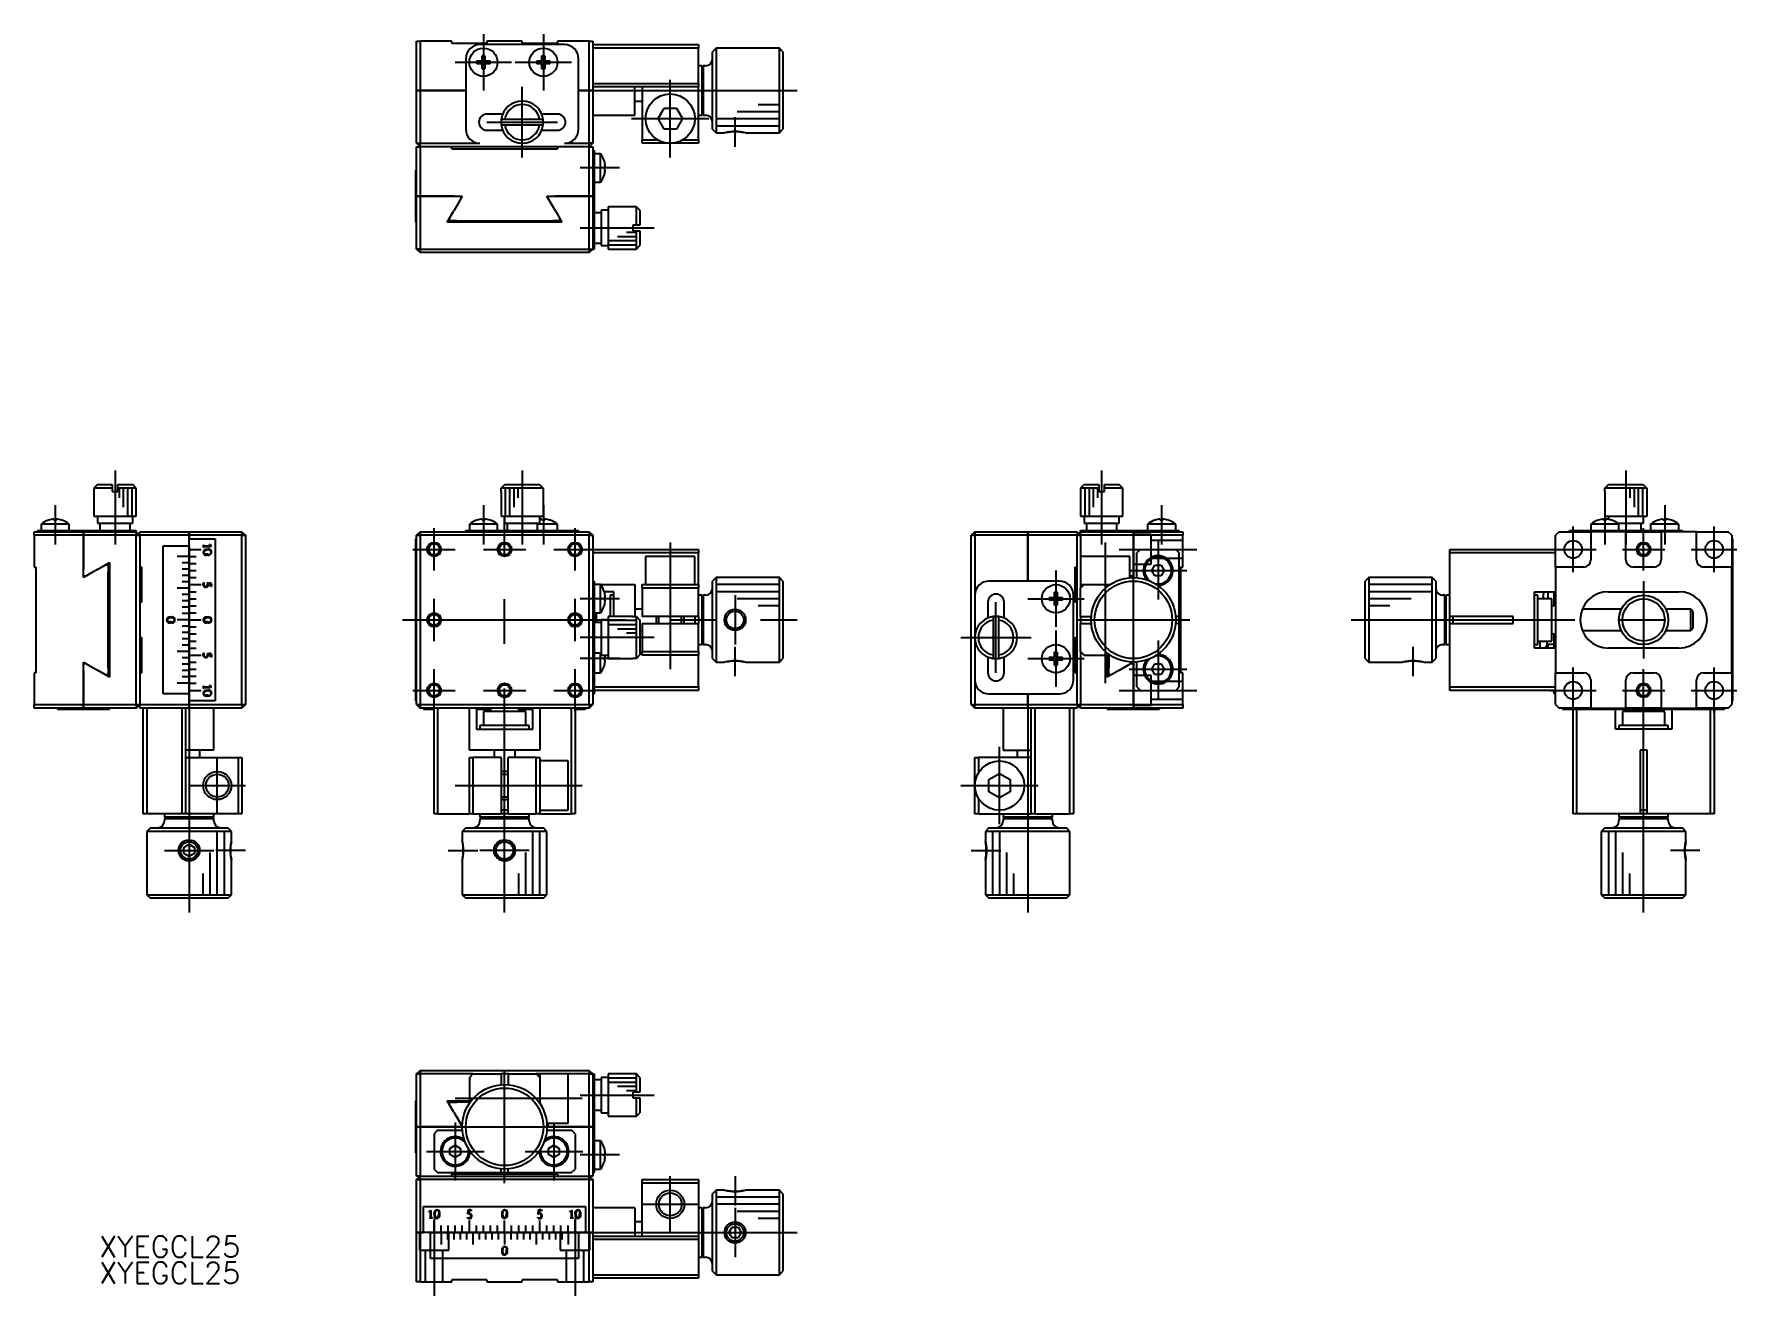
# Model space of a CAD drawing. Extents: x -67 to 175, y -96 to 83.
import ezdxf

# ---------------------------------------------------------------- set-up
doc = ezdxf.new("R2010")
doc.units = 0
doc.linetypes.add('CENTER', pattern=[50.8, 31.75, -6.35, 6.35, -6.35])
doc.linetypes.add('DASHED', pattern=[19.05, 12.7, -6.35])
doc.layers.get('0').update_dxf_attribs({"linetype": 'CONTINUOUS'})
doc.layers.add('CENTER', color=1, linetype='CENTER')
doc.styles.get("Standard").update_dxf_attribs({"font": 'txt.shx', "height": 3, "bigfont": 'bigfont.shx'})

# ---------------------------------------------------------------- blocks, each defined once
blk = doc.blocks.new('*U2')
at = {"color": 7, "linetype": 'CONTINUOUS'}
blk.add_text('XYEGCL25', height=3, dxfattribs=at).set_placement((-57.56, -90.43))
blk = doc.blocks.new('*U3')
at = {"color": 7, "linetype": 'CONTINUOUS'}
blk.add_text('XYEGCL25', height=3, dxfattribs=at).set_placement((-57.56, -94.14))

msp = doc.modelspace()

# ---------------------------------------------------------------- linework, layer by layer
at = {"color": 7, "linetype": 'CONTINUOUS'}
for p, q in [((-12.5, 75.11), (-12.5, 82.11)), ((-12.5, 82.11), (-12, 82.11)), ((-12, 82.11), (-12, 75.11)), ((-7.5, 82.11), (-12, 82.11)), ((-7.5, 81.81), (-7.5, 82.11)), ((-7.5, 81.81), (-2.5, 81.81)), ((8.5, 81.61), (-3.5, 81.61)), ((-3.2, 79.31), (-3.2, 80.04)), ((-2.8, 80.04), (-2.8, 79.31)), ((2.5, 82.11), (-2.5, 82.11)), ((-2.5, 82.11), (-2.5, 81.81)), ((2.5, 81.81), (2.5, 82.11)), ((2.5, 81.81), (7.5, 81.81)), ((5.3, 79.31), (5.3, 80.04)), ((5.7, 80.04), (5.7, 79.31)), ((12, 82.11), (7.5, 82.11)), ((7.5, 82.11), (7.5, 81.81)), ((12, 75.11), (12, 82.11)), ((12, 82.11), (12.5, 82.11)), ((12.5, 82.11), (12.5, 75.11)), ((12.5, 81.61), (27.5, 81.61)), ((27.5, 81.11), (12.5, 81.11)), ((27.5, 81.61), (27.5, 81.11)), ((27.5, 76.11), (27.5, 81.11)), ((30, 81.11), (29.5, 80.61)), ((29.5, 69.61), (29.5, 80.61)), ((30, 81.11), (30, 69.11)), ((39, 81.11), (30, 81.11)), ((39, 69.11), (39, 81.11)), ((39.5, 80.61), (39, 81.11)), ((39.5, 80.61), (39.5, 69.61)), ((-5.5, 79.61), (-5.5, 69.61)), ((-3.93, 79.31), (-3.2, 79.31)), ((-3.2, 78.91), (-3.93, 78.91)), ((-3.2, 78.18), (-3.2, 78.91)), ((-2.8, 79.31), (-2.07, 79.31)), ((-2.07, 78.91), (-2.8, 78.91)), ((-2.8, 78.91), (-2.8, 78.18)), ((4.57, 79.31), (5.3, 79.31)), ((5.3, 78.91), (4.57, 78.91)), ((5.3, 78.18), (5.3, 78.91)), ((5.7, 79.31), (6.43, 79.31)), ((6.43, 78.91), (5.7, 78.91)), ((5.7, 78.91), (5.7, 78.18)), ((10.5, 69.61), (10.5, 79.61)), ((28, 78.61), (27.5, 78.61)), ((28, 78.61), (28, 71.61)), ((28.2, 78.61), (28, 78.41)), ((28.2, 78.61), (28.2, 71.61)), ((28.5, 78.61), (28.2, 78.61)), ((-12.5, 75.11), (-12, 75.11)), ((-12, 75.11), (-12.5, 75.11)), ((-12.5, 67.61), (-12.5, 75.11)), ((-12, 75.11), (-12, 67.61)), ((-5.5, 75.11), (-12, 75.11)), ((-12, 75.11), (-5.5, 75.11)), ((12, 75.11), (10.5, 75.11)), ((10.5, 75.11), (12, 75.11)), ((12, 67.61), (12, 75.11)), ((12, 75.11), (12.5, 75.11)), ((12.5, 75.11), (12, 75.11)), ((12.5, 76.11), (27.5, 76.11)), ((27.5, 75.61), (12.5, 75.61)), ((12.5, 75.11), (12.5, 67.61)), ((18.5, 71.61), (18.5, 75.61)), ((19.5, 75.61), (19.5, 68.11)), ((27.5, 76.11), (27.5, 75.61)), ((27.5, 68.11), (27.5, 75.61)), ((18.5, 73.61), (19.5, 73.61)), ((21.77, 71.11), (22.63, 72.61)), ((22.63, 72.61), (24.37, 72.61)), ((24.37, 72.61), (25.23, 71.11)), ((36, 73.11), (39, 73.11)), ((-0.27, 71.76), (-2.5, 71.76)), ((0.03, 71.01), (-0.47, 71.01)), ((-0.47, 70.21), (0.03, 70.21)), ((4.97, 71.01), (0.03, 71.01)), ((0.03, 70.21), (4.97, 70.21)), ((5.47, 71.01), (4.97, 71.01)), ((4.97, 70.21), (5.47, 70.21)), ((7.5, 71.76), (5.27, 71.76)), ((12.5, 71.61), (18.5, 71.61)), ((22.63, 69.61), (21.77, 71.11)), ((25.23, 71.11), (24.37, 69.61)), ((27.5, 71.61), (28, 71.61)), ((28, 71.81), (28.2, 71.61)), ((28.2, 71.61), (28.5, 71.61)), ((30, 71.11), (39, 71.11)), ((30, 70.11), (39, 70.11)), ((33, 72.11), (39, 72.11)), ((-2.5, 69.46), (-0.27, 69.46)), ((5.27, 69.46), (7.5, 69.46)), ((19.5, 68.11), (21.7, 68.11)), ((19.5, 67.61), (19.5, 68.11)), ((24.37, 69.61), (22.63, 69.61)), ((25.3, 68.11), (27.5, 68.11)), ((27.5, 68.11), (27.5, 67.61)), ((29.5, 69.61), (30, 69.11)), ((30, 69.11), (31.2, 69.11)), ((34.2, 69.11), (39, 69.11)), ((39, 69.11), (39.5, 69.61)), ((-12.5, 67.61), (-12, 67.11)), ((-12.5, 67.61), (-12, 67.61)), ((-12.5, 60.11), (-12.5, 67.11)), ((-12.5, 67.11), (-12, 67.11)), ((-12, 67.61), (-3.5, 67.61)), ((-12, 67.11), (-12, 67.61)), ((-12, 67.11), (-12, 60.11)), ((-7.5, 67.11), (-12, 67.11)), ((7.5, 67.11), (-7.5, 67.11)), ((-7.5, 66.81), (-7.5, 67.11)), ((-7.5, 66.81), (7.5, 66.81)), ((12, 67.11), (7.5, 67.11)), ((7.5, 67.11), (7.5, 66.81)), ((8.5, 67.61), (12, 67.61)), ((12, 67.11), (12.5, 67.61)), ((12, 67.11), (12, 67.61)), ((12.5, 67.61), (12, 67.61)), ((12, 60.11), (12, 67.11)), ((12, 67.11), (12.5, 67.11)), ((12.5, 67.11), (12.5, 60.11)), ((12.5, 66.61), (12.7, 66.61)), ((12.7, 66.61), (12.7, 64.61)), ((13.6, 66.11), (12.7, 66.11)), ((13.6, 62.11), (13.6, 66.11)), ((23.5, 67.61), (19.5, 67.61)), ((27.5, 67.61), (23.5, 67.61)), ((-12.65, 63.81), (-12.65, 60.11)), ((-12.5, 63.81), (-12.65, 63.81)), ((12.7, 64.61), (12.7, 54.61)), ((14.16, 65.04), (14.16, 65.06)), ((14.16, 63.91), (14.16, 64.31)), ((14.16, 64.31), (14.29, 64.31)), ((14.29, 63.91), (14.16, 63.91)), ((14.16, 63.16), (14.16, 63.18)), ((12.7, 62.11), (13.6, 62.11)), ((-12.65, 60.11), (-12.65, 56.41)), ((-12.5, 60.11), (-12.65, 60.11)), ((-12.5, 60.11), (-12, 60.11)), ((-12, 60.11), (-12.5, 60.11)), ((-12.5, 52.61), (-12.5, 60.11)), ((-12, 60.11), (-12, 52.61)), ((-7.2, 60.11), (-12, 60.11)), ((-12, 60.11), (-7.2, 60.11)), ((-8.13, 56.41), (-7.2, 58.03)), ((-7.2, 60.11), (-6, 60.11)), ((-6.2, 59.76), (-7.2, 58.03)), ((-6, 60.11), (-6.8, 58.72)), ((-6.2, 60.11), (-6.2, 59.76)), ((6.8, 58.72), (6, 60.11)), ((6, 60.11), (7.2, 60.11)), ((6.2, 59.76), (6.2, 60.11)), ((7.2, 58.03), (6.2, 59.76)), ((12, 60.11), (7.2, 60.11)), ((7.2, 60.11), (12, 60.11)), ((7.2, 58.03), (8.13, 56.41)), ((12, 52.61), (12, 60.11)), ((12, 60.11), (12.5, 60.11)), ((12.5, 60.11), (12, 60.11)), ((12.5, 60.11), (12.5, 52.61)), ((13.7, 58.11), (13.7, 53.11)), ((14.7, 58.11), (13.7, 58.11)), ((18.7, 58.61), (14.7, 58.61)), ((14.7, 58.61), (14.7, 52.61)), ((18.7, 56.01), (18.7, 58.61)), ((19.2, 58.11), (18.7, 58.61)), ((19.2, 58.11), (19.2, 56.01)), ((-12.5, 56.41), (-12.65, 56.41)), ((8.13, 56.41), (-8.13, 56.41)), ((-7.8, 56.61), (-7.8, 56.99)), ((-6.8, 56.61), (-7.8, 56.61)), ((-6.8, 56.61), (6.8, 56.61)), ((-5, 56.61), (-5, 56.41)), ((-3.5, 56.61), (-3.5, 56.41)), ((3.5, 56.41), (3.5, 56.61)), ((5, 56.61), (5, 56.41)), ((7.8, 56.61), (6.8, 56.61)), ((7.8, 56.99), (7.8, 56.61)), ((13.7, 57.76), (12.7, 57.76)), ((18.7, 56.01), (18.2, 56.01)), ((18.2, 56.01), (18.2, 55.21)), ((19.2, 56.01), (18.7, 56.01)), ((12.7, 54.61), (12.7, 52.61)), ((12.7, 53.46), (13.7, 53.46)), ((14.7, 53.81), (18.7, 53.81)), ((14.7, 53.21), (18.7, 53.21)), ((16, 54.41), (18.7, 54.41)), ((17.3, 55.01), (18.7, 55.01)), ((18.2, 55.21), (18.7, 55.21)), ((18.7, 52.61), (18.7, 55.21)), ((18.7, 55.21), (19.2, 55.21)), ((19.2, 55.21), (19.2, 53.11)), ((-12.5, 52.61), (-12, 52.11)), ((-12, 52.61), (-12.5, 52.61)), ((-12, 52.61), (12, 52.61)), ((-12, 52.61), (-12, 52.11)), ((12, 52.11), (-12, 52.11)), ((12, 52.11), (12.5, 52.61)), ((12, 52.61), (12, 52.11)), ((12, 52.61), (12.5, 52.61)), ((12.5, 52.61), (12.7, 52.61)), ((13.7, 53.11), (14.7, 53.11)), ((14.7, 52.61), (18.7, 52.61)), ((18.7, 52.61), (19.2, 53.11)), ((-57.77, 19.2), (-58.27, 18.7)), ((-58.27, 18.7), (-58.27, 14.7)), ((-55.67, 18.7), (-58.27, 18.7)), ((-57.77, 19.2), (-55.67, 19.2)), ((-55.67, 19.2), (-55.67, 18.7)), ((-55.67, 18.7), (-55.67, 18.2)), ((-55.67, 18.2), (-54.87, 18.2)), ((-54.87, 19.2), (-52.77, 19.2)), ((-54.87, 18.7), (-54.87, 19.2)), ((-52.27, 18.7), (-54.87, 18.7)), ((-54.87, 18.2), (-54.87, 18.7)), ((-54.67, 17.3), (-54.67, 18.7)), ((-54.07, 16), (-54.07, 18.7)), ((-53.47, 14.7), (-53.47, 18.7)), ((-52.87, 14.7), (-52.87, 18.7)), ((-52.27, 18.7), (-52.77, 19.2)), ((-52.27, 14.7), (-52.27, 18.7)), ((-0.5, 18.2), (-0.5, 14.7)), ((-0.5, 18.2), (-0.47, 18.2)), ((-0.47, 18.7), (0.03, 19.2)), ((5.47, 18.7), (-0.47, 18.7)), ((-0.47, 18.2), (-0.47, 18.7)), ((0.03, 19.2), (4.97, 19.2)), ((0.1, 18.7), (0.1, 14.7)), ((0.7, 18.7), (0.7, 14.7)), ((1.3, 18.7), (1.3, 16)), ((1.9, 18.7), (1.9, 17.3)), ((4.97, 19.2), (5.47, 18.7)), ((5.47, 18.7), (5.47, 18.2)), ((5.47, 18.2), (5.5, 18.2)), ((5.5, 14.7), (5.5, 18.2)), ((82.23, 19.2), (81.73, 18.7)), ((81.73, 18.7), (81.73, 14.7)), ((84.33, 18.7), (81.73, 18.7)), ((82.23, 19.2), (84.33, 19.2)), ((82.33, 18.7), (82.33, 14.7)), ((82.93, 18.7), (82.93, 14.7)), ((83.53, 18.7), (83.53, 16)), ((84.13, 18.7), (84.13, 17.3)), ((84.33, 19.2), (84.33, 18.7)), ((84.33, 18.7), (84.33, 18.2)), ((84.33, 18.2), (85.13, 18.2)), ((85.13, 19.2), (87.23, 19.2)), ((85.13, 18.7), (85.13, 19.2)), ((87.73, 18.7), (85.13, 18.7)), ((85.13, 18.2), (85.13, 18.7)), ((87.73, 18.7), (87.23, 19.2)), ((87.73, 14.7), (87.73, 18.7)), ((156.13, 18.2), (156.13, 14.7)), ((156.13, 18.2), (156.15, 18.2)), ((156.15, 18.7), (156.66, 19.2)), ((162.1, 18.7), (156.15, 18.7)), ((156.15, 18.2), (156.15, 18.7)), ((156.66, 19.2), (161.59, 19.2)), ((159.73, 17.3), (159.73, 18.7)), ((160.33, 16), (160.33, 18.7)), ((160.93, 14.7), (160.93, 18.7)), ((161.53, 14.7), (161.53, 18.7)), ((161.59, 19.2), (162.1, 18.7)), ((162.1, 18.7), (162.1, 18.2)), ((162.1, 18.2), (162.13, 18.2)), ((162.13, 14.7), (162.13, 18.2)), ((-58.27, 14.7), (-52.27, 14.7)), ((-57.77, 14.7), (-57.77, 13.7)), ((-52.77, 13.7), (-52.77, 14.7)), ((-0.5, 14.7), (5.5, 14.7)), ((0, 14.7), (0, 13.7)), ((5, 13.7), (5, 14.7)), ((81.73, 14.7), (84.73, 14.7)), ((82.23, 14.7), (82.23, 13.7)), ((84.73, 14.7), (87.73, 14.7)), ((87.23, 13.7), (87.23, 14.7)), ((156.13, 14.7), (162.13, 14.7)), ((156.63, 14.7), (156.63, 14.25)), ((161.63, 13.7), (161.63, 14.7)), ((-66.77, 12.5), (-59.77, 12.5)), ((-66.77, 12), (-66.77, 12.5)), ((-66.27, 12.7), (-64.27, 12.7)), ((-66.27, 12.5), (-66.27, 12.7)), ((-61.77, 13.6), (-65.77, 13.6)), ((-65.77, 13.6), (-65.77, 12.7)), ((-64.7, 14.16), (-64.72, 14.16)), ((-64.27, 12.7), (-54.27, 12.7)), ((-63.97, 14.16), (-63.97, 14.29)), ((-63.57, 14.16), (-63.97, 14.16)), ((-63.57, 14.29), (-63.57, 14.16)), ((-62.82, 14.16), (-62.85, 14.16)), ((-61.77, 12.7), (-61.77, 13.6)), ((-59.77, 12.5), (-52.27, 12.5)), ((-59.77, 12), (-59.77, 12.5)), ((-59.77, 12.5), (-59.77, 12)), ((-57.77, 13.7), (-52.77, 13.7)), ((-57.42, 13.7), (-57.42, 12.7)), ((-54.27, 12.7), (-52.27, 12.7)), ((-53.12, 12.7), (-53.12, 13.7)), ((-52.27, 12.5), (-52.27, 12.7)), ((-51.77, 12), (-52.27, 12.5)), ((-52.27, 12), (-52.27, 12.5)), ((-51.77, 12.5), (-44.77, 12.5)), ((-51.77, 12), (-51.77, 12.5)), ((-44.77, 12.5), (-37.27, 12.5)), ((-44.77, 12), (-44.77, 12.5)), ((-44.77, 12.5), (-44.77, 12)), ((-37.27, 12.5), (-36.77, 12)), ((-37.27, 12.5), (-37.27, 12)), ((-12, 12.5), (-12.5, 12)), ((-12, 12.5), (12, 12.5)), ((-12, 12.5), (-12, 12)), ((-5.5, 12.7), (-3.5, 12.7)), ((-5.5, 12.5), (-5.5, 12.7)), ((-1, 13.6), (-5, 13.6)), ((-5, 13.6), (-5, 12.7)), ((-3.93, 14.16), (-3.95, 14.16)), ((-3.5, 12.7), (8.5, 12.7)), ((-3.2, 14.16), (-3.2, 14.29)), ((-2.8, 14.16), (-3.2, 14.16)), ((-2.8, 14.29), (-2.8, 14.16)), ((-2.05, 14.16), (-2.07, 14.16)), ((-1, 12.7), (-1, 13.6)), ((0, 13.7), (5, 13.7)), ((0.35, 13.7), (0.35, 12.7)), ((4.65, 12.7), (4.65, 13.7)), ((7.5, 13.6), (4.65, 13.6)), ((5.3, 14.16), (5.3, 14.29)), ((5.7, 14.16), (5.3, 14.16)), ((5.7, 14.29), (5.7, 14.16)), ((6.45, 14.16), (6.43, 14.16)), ((7.5, 12.7), (7.5, 13.6)), ((8.5, 12.7), (10.5, 12.7)), ((10.5, 12.5), (10.5, 12.7)), ((12, 12.5), (12.5, 12)), ((12, 12.5), (12, 12)), ((66.73, 12.5), (66.23, 12)), ((66.73, 12.5), (74.23, 12.5)), ((66.73, 12.5), (66.73, 12)), ((74.23, 12.5), (81.23, 12.5)), ((74.23, 12.5), (74.23, 12)), ((74.23, 12), (74.23, 12.5)), ((81.23, 12), (81.73, 12.5)), ((81.23, 12.5), (81.23, 12)), ((81.73, 12.7), (83.73, 12.7)), ((81.73, 12.5), (81.73, 12.7)), ((81.73, 12.5), (89.23, 12.5)), ((81.73, 12), (81.73, 12.5)), ((82.23, 13.7), (84.73, 13.7)), ((82.58, 13.7), (82.58, 12.7)), ((83.73, 12.7), (93.73, 12.7)), ((84.73, 13.7), (87.23, 13.7)), ((86.88, 12.7), (86.88, 13.7)), ((89.23, 12.5), (96.23, 12.5)), ((89.23, 12.5), (89.23, 12)), ((89.23, 12), (89.23, 12.5)), ((95.23, 13.6), (91.23, 13.6)), ((91.23, 13.6), (91.23, 12.7)), ((92.3, 14.16), (92.28, 14.16)), ((93.03, 14.16), (93.03, 14.29)), ((93.43, 14.16), (93.03, 14.16)), ((93.43, 14.29), (93.43, 14.16)), ((93.73, 12.7), (95.73, 12.7)), ((94.18, 14.16), (94.15, 14.16)), ((95.23, 12.7), (95.23, 13.6)), ((95.73, 12.5), (95.73, 12.7)), ((96.23, 12.5), (96.23, 12)), ((149.63, 12.5), (149.13, 12)), ((149.63, 12.5), (154.13, 12.5)), ((151.13, 12.7), (153.13, 12.7)), ((151.13, 12.5), (151.13, 12.7)), ((153.13, 12.7), (165.13, 12.7)), ((156.13, 13.6), (154.13, 13.6)), ((154.13, 13.6), (154.13, 12.7)), ((159.13, 12.5), (154.13, 12.5)), ((154.13, 12.5), (154.13, 8.5)), ((155.2, 14.16), (155.18, 14.16)), ((155.93, 14.16), (155.93, 14.29)), ((156.33, 14.16), (155.93, 14.16)), ((158.13, 13.6), (156.13, 13.6)), ((156.33, 14.29), (156.33, 14.16)), ((157.08, 14.16), (157.05, 14.16)), ((157.99, 13.7), (161.63, 13.7)), ((158.13, 12.7), (158.13, 13.6)), ((159.13, 12.5), (164.13, 12.5)), ((159.13, 8.5), (159.13, 12.5)), ((161.28, 12.7), (161.28, 13.7)), ((164.63, 13.6), (162.63, 13.6)), ((162.63, 13.6), (162.63, 12.7)), ((163.7, 14.16), (163.68, 14.16)), ((169.13, 12.5), (164.13, 12.5)), ((164.13, 12.5), (164.13, 8.5)), ((164.43, 14.16), (164.43, 14.29)), ((164.83, 14.16), (164.43, 14.16)), ((166.63, 13.6), (164.63, 13.6)), ((164.83, 14.29), (164.83, 14.16)), ((165.13, 12.7), (167.13, 12.7)), ((165.58, 14.16), (165.55, 14.16)), ((166.63, 12.7), (166.63, 13.6)), ((167.13, 12.5), (167.13, 12.7)), ((169.13, 12.5), (173.63, 12.5)), ((169.13, 8.5), (169.13, 12.5)), ((174.13, 12), (173.63, 12.5)), ((-66.77, 12), (-66.77, 7.5)), ((-59.77, 12), (-66.77, 12)), ((-52.27, 12), (-59.77, 12)), ((-59.77, 12), (-59.77, 7.2)), ((-59.77, 7.2), (-59.77, 12)), ((-52.27, -12), (-52.27, 12)), ((-52.27, 12), (-51.77, 12)), ((-44.77, 12), (-51.77, 12)), ((-51.77, 12), (-51.77, 7.5)), ((-48.47, -10.5), (-48.47, 10.5)), ((-48.47, 10.5), (-44.77, 10.5)), ((-37.27, 12), (-44.77, 12)), ((-44.77, 12), (-44.77, 11.51)), ((-44.77, 11.51), (-44.77, 12)), ((-44.77, 11.5), (-41.07, 11.5)), ((-44.77, 10.51), (-44.77, 11.5)), ((-44.77, 10.5), (-44.77, 10.51)), ((-44.77, 10), (-44.77, 10.5)), ((-44.77, 10.5), (-44.77, 10.01)), ((-44.77, 10.01), (-44.77, 10)), ((-44.77, 10), (-43.77, 10)), ((-44.77, 9.01), (-44.77, 10)), ((-44.77, 10), (-44.77, 9.99)), ((-44.77, 9.99), (-44.77, 9.01)), ((-43.77, 10), (-43.07, 10)), ((-42.75, 10.25), (-42.75, 10.66)), ((-42.75, 10.66), (-42.67, 10.53)), ((-42.7, 10.27), (-42.75, 10.25)), ((-42.67, 10.4), (-42.7, 10.27)), ((-42.67, 10.53), (-41.72, 10.52)), ((-41.87, 10.75), (-41.86, 10.75)), ((-41.87, 10.74), (-41.87, 10.75)), ((-41.83, 10.67), (-41.87, 10.74)), ((-41.86, 10.75), (-41.85, 10.76)), ((-41.85, 10.76), (-41.84, 10.76)), ((-41.85, 10.76), (-41.85, 10.76)), ((-41.84, 10.76), (-41.83, 10.76)), ((-41.83, 10.76), (-41.82, 10.74)), ((-41.72, 10.52), (-41.83, 10.67)), ((-41.82, 10.74), (-41.79, 10.7)), ((-41.79, 10.7), (-41.78, 10.68)), ((-41.78, 10.68), (-41.74, 10.63)), ((-41.74, 10.63), (-41.68, 10.56)), ((-41.68, 10.56), (-41.63, 10.51)), ((-41.63, 10.51), (-41.6, 10.47)), ((-41.6, 10.47), (-41.58, 10.46)), ((-41.07, 11.5), (-41.07, -11.5)), ((-37.27, -12), (-37.27, 12)), ((-37.27, 12), (-36.77, 12)), ((-36.77, 12), (-36.77, -12)), ((-12.65, 11.5), (-12.65, -11.5)), ((-12.5, 11.5), (-12.65, 11.5)), ((-12.5, -12), (-12.5, 12)), ((-12.5, 12), (-12, 12)), ((-12, 12), (-12, -12)), ((12, 12), (-12, 12)), ((12, -12), (12, 12)), ((12, 12), (12.5, 12)), ((12.5, 12), (12.5, 3.5)), ((12.5, 10), (27.5, 10)), ((27.5, 10), (27.5, 9.5)), ((66.23, -12), (66.23, 12)), ((66.23, 12), (66.73, 12)), ((74.23, 12), (66.73, 12)), ((66.73, 12), (66.73, 3.5)), ((74.23, 5.5), (74.23, 12)), ((74.23, 12), (74.23, 5.5)), ((81.23, 12), (74.23, 12)), ((81.23, 7.5), (81.23, 12)), ((81.23, 12), (81.73, 12)), ((89.23, 12), (81.73, 12)), ((81.73, 12), (81.73, 9)), ((96.23, 12), (89.23, 12)), ((89.23, 7.2), (89.23, 12)), ((89.23, 12), (89.23, 7.2)), ((90.23, 10), (89.73, 9.5)), ((90.23, 10), (95.23, 10)), ((95.73, 9.5), (95.23, 10)), ((96.23, 7.5), (96.23, 12)), ((134.13, 10), (149.13, 10)), ((134.13, 9.5), (134.13, 10)), ((149.13, 7.5), (149.13, 12)), ((174.13, 12), (174.13, 7.5)), ((174.13, 11.5), (174.28, 11.5)), ((174.13, 10.5), (174.28, 10.5)), ((174.28, 10.51), (174.28, 11.5)), ((174.28, -10.5), (174.28, 10.5)), ((-66.77, 7.5), (-66.47, 7.5)), ((-66.47, -7.5), (-66.47, 7.5)), ((-57.69, 7.2), (-56.07, 8.13)), ((-56.65, 7.8), (-56.27, 7.8)), ((-56.27, 7.8), (-56.27, 6.8)), ((-56.07, 8.13), (-56.07, -8.13)), ((-51.77, 7.5), (-51.77, 2.5)), ((-51.77, 7.5), (-51.47, 7.5)), ((-51.47, 2.5), (-51.47, 7.5)), ((-45.77, 9), (-46.47, 9)), ((-44.77, 9), (-45.77, 9)), ((-44.77, 8.1), (-45.77, 8.1)), ((-44.77, 9), (-44.77, 9.01)), ((-44.77, 9.01), (-44.77, 9)), ((-44.77, 9), (-43.77, 9)), ((-44.77, 8.99), (-44.77, 9)), ((-44.77, 9), (-44.77, 8.99)), ((-44.77, 8.11), (-44.77, 8.99)), ((-44.77, 8.99), (-44.77, 8.1)), ((-44.77, 8.1), (-44.77, 8.11)), ((-44.77, 8.09), (-44.77, 8.1)), ((-44.77, 8.1), (-44.77, 8.01)), ((-44.77, 8), (-44.77, 8.09)), ((-44.77, 8.01), (-44.77, 8)), ((-44.77, 8), (-43.77, 8)), ((-44.77, 7.21), (-44.77, 8)), ((-44.77, 8), (-44.77, 7.99)), ((-44.77, 7.99), (-44.77, 7.2)), ((27.5, 9.5), (12.5, 9.5)), ((20, 9), (20, 5)), ((23.5, 9), (20, 9)), ((27, 9), (23.5, 9)), ((27, 5), (27, 9)), ((27.5, 5), (27.5, 9.5)), ((80.93, 7.5), (80.93, 2.5)), ((80.93, 7.5), (81.23, 7.5)), ((81.23, 2.5), (81.23, 7.5)), ((88.73, 9), (81.73, 9)), ((81.73, 9), (81.73, 5)), ((88.73, 5.98), (88.73, 9)), ((89.73, 5.98), (89.73, 9.5)), ((91.86, 7), (92.29, 7.75)), ((92.29, 7.75), (93.16, 7.75)), ((93.16, 7.75), (93.59, 7)), ((95.73, 0.5), (95.73, 9.5)), ((95.93, 7.5), (95.93, -7.5)), ((95.93, 7.5), (96.23, 7.5)), ((149.13, 9.5), (134.13, 9.5)), ((134.13, 0.5), (134.13, 9.5)), ((149.13, 7.5), (149.13, -7.5)), ((153.13, 7.5), (149.13, 7.5)), ((163.13, 7.5), (160.13, 7.5)), ((174.13, 7.5), (170.13, 7.5)), ((174.13, -7.5), (174.13, 7.5)), ((-59.77, 6), (-59.77, 7.2)), ((-58.39, 6.8), (-59.77, 6)), ((-59.43, 6.2), (-59.77, 6.2)), ((-57.69, 7.2), (-59.42, 6.2)), ((-56.27, -6.8), (-56.27, 6.8)), ((-56.27, 5), (-56.07, 5)), ((-44.77, 7.2), (-45.77, 7.2)), ((-44.77, 6.3), (-45.77, 6.3)), ((-44.77, 5.4), (-45.77, 5.4)), ((-44.77, 7.2), (-44.77, 7.21)), ((-44.77, 7.19), (-44.77, 7.2)), ((-44.77, 7.2), (-44.77, 7.01)), ((-44.77, 7), (-44.77, 7.19)), ((-44.77, 7.01), (-44.77, 7)), ((-44.77, 7), (-43.77, 7)), ((-44.77, 6.31), (-44.77, 7)), ((-44.77, 7), (-44.77, 6.99)), ((-44.77, 6.99), (-44.77, 6.3)), ((-44.77, 6.3), (-44.77, 6.31)), ((-44.77, 6.29), (-44.77, 6.3)), ((-44.77, 6.3), (-44.77, 6.01)), ((-44.77, 6), (-44.77, 6.29)), ((-44.77, 6.01), (-44.77, 6)), ((-44.77, 6), (-43.77, 6)), ((-44.77, 5.41), (-44.77, 6)), ((-44.77, 6), (-44.77, 5.99)), ((-44.77, 5.99), (-44.77, 5.4)), ((-44.77, 5.4), (-44.77, 5.41)), ((-44.77, 5.4), (-44.77, 5.01)), ((-44.77, 5.39), (-44.77, 5.4)), ((-44.77, 5), (-44.77, 5.39)), ((-44.77, 5.01), (-44.77, 5)), ((-44.77, 5), (-43.77, 5)), ((-44.77, 4.51), (-44.77, 5)), ((-44.77, 5), (-44.77, 4.99)), ((-44.77, 4.99), (-44.77, 4.5)), ((-43.77, 5), (-43.07, 5)), ((-42.71, 5.31), (-42.62, 5.27)), ((-42.19, 5.23), (-42.18, 5.24)), ((-42.18, 5.2), (-42.19, 5.23)), ((-42.18, 5.24), (-41.96, 5.23)), ((-41.81, 5.17), (-42.05, 5.19)), ((-41.96, 5.23), (-41.92, 5.23)), ((-41.73, 5.16), (-41.81, 5.17)), ((-41.72, 5.16), (-41.73, 5.16)), ((-41.72, 5.16), (-41.72, 5.16)), ((-41.71, 5.13), (-41.72, 5.16)), ((-41.72, 4.96), (-41.71, 5.01)), ((-41.72, 4.91), (-41.72, 4.96)), ((-41.72, 4.84), (-41.72, 4.91)), ((-41.71, 4.75), (-41.72, 4.84)), ((-41.71, 5.04), (-41.71, 5.13)), ((-41.71, 5.03), (-41.71, 5.04)), ((-41.71, 5.01), (-41.71, 5.03)), ((12.5, 5.5), (12.7, 5.5)), ((12.7, 5.5), (12.7, 3.5)), ((13.6, 5), (12.7, 5)), ((13.6, 5), (18.5, 5)), ((13.6, 1), (13.6, 5)), ((18.5, 5), (18.5, 0.47)), ((19.5, 5), (21.7, 5)), ((19.5, 4.5), (19.5, 5)), ((21.7, 5), (23.5, 5)), ((23.5, 5), (25.3, 5)), ((25.3, 5), (27.5, 5)), ((27.5, 5), (27.5, 4.5)), ((30, 6), (29.5, 5.5)), ((29.5, 0), (29.5, 5.5)), ((39, 6), (30, 6)), ((30, 6), (30, 0)), ((39, 5), (30, 5)), ((39, -6), (39, 6)), ((39.5, 5.5), (39, 6)), ((39.5, 5.5), (39.5, -5.5)), ((78.73, 5.5), (68.73, 5.5)), ((82.23, 5), (81.73, 4.5)), ((81.73, 5), (82.23, 5)), ((81.73, 5), (81.73, 4.5)), ((82.23, 5), (85.91, 5)), ((89.22, 6), (88.73, 6.29)), ((89.23, 6.2), (88.88, 6.2)), ((89.23, 7.2), (89.23, 6)), ((92.29, 6.25), (91.86, 7)), ((93.16, 6.25), (92.29, 6.25)), ((93.59, 7), (93.16, 6.25)), ((122.63, 6), (122.13, 5.5)), ((122.13, 0), (122.13, 5.5)), ((131.63, 6), (122.63, 6)), ((122.63, 6), (122.63, 0)), ((131.63, 5), (122.63, 5)), ((131.63, -6), (131.63, 6)), ((132.13, 5.5), (131.63, 6)), ((132.13, 5.5), (132.13, -5.5)), ((-56.07, 3.5), (-56.27, 3.5)), ((-51.77, 2.5), (-51.77, -2.5)), ((-51.47, 2.5), (-51.77, 2.5)), ((-45.77, 4.5), (-46.47, 4.5)), ((-44.77, 4.5), (-45.77, 4.5)), ((-44.77, 3.6), (-45.77, 3.6)), ((-44.77, 2.7), (-45.77, 2.7)), ((-44.77, 4.5), (-44.77, 4.51)), ((-44.77, 4.49), (-44.77, 4.5)), ((-44.77, 4.5), (-44.77, 4.01)), ((-44.77, 4), (-44.77, 4.49)), ((-44.77, 4.01), (-44.77, 4)), ((-44.77, 4), (-43.77, 4)), ((-44.77, 3.61), (-44.77, 4)), ((-44.77, 4), (-44.77, 3.99)), ((-44.77, 3.99), (-44.77, 3.6)), ((-44.77, 3.6), (-44.77, 3.61)), ((-44.77, 3.59), (-44.77, 3.6)), ((-44.77, 3.6), (-44.77, 3.01)), ((-44.77, 3), (-44.77, 3.59)), ((-44.77, 3.01), (-44.77, 3)), ((-44.77, 3), (-43.77, 3)), ((-44.77, 2.71), (-44.77, 3)), ((-44.77, 3), (-44.77, 2.99)), ((-44.77, 2.99), (-44.77, 2.7)), ((-44.77, 2.7), (-44.77, 2.71)), ((-44.77, 2.69), (-44.77, 2.7)), ((-44.77, 2.7), (-44.77, 2.01)), ((-44.77, 2), (-44.77, 2.69)), ((-41.58, 4.73), (-41.71, 4.75)), ((-41.6, 4.79), (-41.57, 4.73)), ((-41.57, 4.73), (-41.58, 4.73)), ((12.5, 3.5), (12.5, -8.5)), ((12.5, 3.5), (12.5, -8.5)), ((12.7, 3.5), (12.7, -8.5)), ((15.5, 4), (14.14, 4)), ((14.16, 3.93), (14.16, 3.95)), ((14.16, 2.8), (14.16, 3.2)), ((14.16, 3.2), (14.29, 3.2)), ((15, 3), (14.16, 3)), ((14.29, 2.8), (14.16, 2.8)), ((15, 3.5), (15, 0.5)), ((15.5, 3.5), (15, 3.5)), ((15.5, 0.5), (15.5, 4)), ((19.5, 4.5), (19.5, 0.5)), ((27.5, 4.5), (19.5, 4.5)), ((27.5, 0.5), (27.5, 4.5)), ((28, 3.5), (27.5, 3.5)), ((28, 3.5), (28, -3.5)), ((28.2, 3.5), (28, 3.3)), ((28.2, 3.5), (28.2, 0)), ((28.5, 3.5), (28.2, 3.5)), ((39, 4), (30, 4)), ((39, 3), (33, 3)), ((66.73, 3.5), (66.73, -12)), ((68.58, 2.5), (68.58, 0.27)), ((70.88, 0.27), (70.88, 2.5)), ((77.3, 3.2), (78.03, 3.2)), ((78.03, 2.8), (77.3, 2.8)), ((78.03, 3.2), (78.03, 3.93)), ((78.03, 2.07), (78.03, 2.8)), ((78.43, 3.93), (78.43, 3.2)), ((78.43, 3.2), (79.15, 3.2)), ((78.43, 2.8), (78.43, 2.07)), ((79.15, 2.8), (78.43, 2.8)), ((80.73, -8.5), (80.73, 3.5)), ((81.23, 2.5), (80.93, 2.5)), ((81.23, -2.5), (81.23, 2.5)), ((81.73, 0.5), (81.73, 4.5)), ((131.63, 4), (122.63, 4)), ((128.63, 3), (122.63, 3)), ((133.43, 3.5), (133.13, 3.5)), ((133.43, -3.5), (133.43, 3.5)), ((133.63, 3.3), (133.43, 3.5)), ((133.63, 0), (133.63, 3.5)), ((134.13, 3.5), (133.63, 3.5)), ((146.13, 4), (149.13, 4)), ((146.13, -4), (146.13, 4)), ((146.63, 3.5), (146.13, 3.5)), ((146.63, 0), (146.63, 3.5)), ((148.63, 3), (146.63, 3)), ((147.34, 3.2), (147.47, 3.2)), ((147.47, 3.95), (147.47, 3.93)), ((147.47, 3.2), (147.47, 3)), ((148.03, 4), (148.03, 3)), ((148.63, -3), (148.63, 3)), ((148.93, 3.5), (148.93, 4)), ((148.93, 2), (148.93, 3.5)), ((156.63, 4), (166.63, 4)), ((-45.77, 0), (-46.47, 0)), ((-44.77, 1.8), (-45.77, 1.8)), ((-44.77, 0.9), (-45.77, 0.9)), ((-44.77, 0), (-45.77, 0)), ((-44.77, 2.01), (-44.77, 2)), ((-44.77, 1.81), (-44.77, 2)), ((-44.77, 2), (-43.77, 2)), ((-44.77, 2), (-44.77, 1.99)), ((-44.77, 1.99), (-44.77, 1.8)), ((-44.77, 1.8), (-44.77, 1.81)), ((-44.77, 1.79), (-44.77, 1.8)), ((-44.77, 1.8), (-44.77, 1.01)), ((-44.77, 1), (-44.77, 1.79)), ((-44.77, 1.01), (-44.77, 1)), ((-44.77, 1), (-43.77, 1)), ((-44.77, 0.91), (-44.77, 1)), ((-44.77, 1), (-44.77, 0.99)), ((-44.77, 0.99), (-44.77, 0.9)), ((-44.77, 0.9), (-44.77, 0.91)), ((-44.77, 0.89), (-44.77, 0.9)), ((-44.77, 0.9), (-44.77, 0.01)), ((-44.77, 0.01), (-44.77, 0.89)), ((-44.77, 0), (-44.77, 0.01)), ((-44.77, 0.01), (-44.77, 0)), ((-44.77, 0), (-43.77, 0)), ((-44.77, -0.01), (-44.77, 0)), ((-44.77, 0), (-44.77, -0.01)), ((-43.77, 0), (-43.07, 0)), ((12.7, 1), (13.6, 1)), ((13, 1), (13, -0.35)), ((13.7, 0), (13.7, -5)), ((14.7, 0), (13.7, 0)), ((14.16, 2.05), (14.16, 2.07)), ((18.2, 0.5), (14.7, 0.5)), ((14.7, 0.5), (14.7, -5.5)), ((18.2, 0.5), (18.2, 0.47)), ((18.2, 0.47), (18.7, 0.47)), ((19.5, 1.5), (18.5, 1.5)), ((18.7, -5.47), (18.7, 0.47)), ((18.7, 0.47), (19.2, -0.03)), ((27.5, 0.5), (19.5, 0.5)), ((21.5, 0.5), (21.5, -0.5)), ((25.5, -0.5), (25.5, 0.5)), ((27, 0.5), (27, -0.5)), ((27.5, 0.5), (27.5, -0.5)), ((28.2, 0), (28.2, -3.5)), ((29.5, -5.5), (29.5, 0)), ((30, 0), (30, -6)), ((39, 2), (36, 2)), ((69.33, 0.47), (69.33, -0.03)), ((70.13, -0.03), (70.13, 0.47)), ((81.73, 0.5), (83.25, 0.5)), ((81.73, 0.5), (81.73, -0.5)), ((95.73, 0.5), (95.21, 0.5)), ((95.73, -0.5), (95.73, 0.5)), ((122.13, -5.5), (122.13, 0)), ((125.63, 2), (122.63, 2)), ((122.63, 0), (122.63, -6)), ((133.63, -3.5), (133.63, 0)), ((143.13, 0.5), (134.13, 0.5)), ((134.13, 0), (134.13, 0.5)), ((134.13, -0.5), (134.13, 0)), ((134.63, -0.5), (134.63, 0.5)), ((143.13, -0.5), (143.13, 0.5)), ((146.63, -3.5), (146.63, 0)), ((149.13, 2), (148.63, 2)), ((158.46, 1.5), (152.92, 1.5)), ((158.46, 1.5), (158.46, 1.5)), ((158.46, 1.5), (158.46, 1.5)), ((168.33, 1.5), (164.79, 1.5)), ((168.58, 1.25), (168.33, 1.5)), ((168.33, 0), (168.33, 1.5)), ((168.33, -1.5), (168.33, 0)), ((168.63, 1.2), (168.58, 1.25)), ((168.63, 1.2), (168.63, 0)), ((168.63, 0), (168.63, -1.2)), ((-44.77, -0.9), (-45.77, -0.9)), ((-44.77, -1.8), (-45.77, -1.8)), ((-44.77, -0.89), (-44.77, -0.01)), ((-44.77, -0.01), (-44.77, -0.9)), ((-44.77, -0.9), (-44.77, -0.89)), ((-44.77, -0.91), (-44.77, -0.9)), ((-44.77, -0.9), (-44.77, -0.99)), ((-44.77, -1), (-44.77, -0.91)), ((-44.77, -0.99), (-44.77, -1)), ((-44.77, -1.79), (-44.77, -1)), ((-44.77, -1), (-43.77, -1)), ((-44.77, -1), (-44.77, -1.01)), ((-44.77, -1.01), (-44.77, -1.8)), ((-44.77, -1.8), (-44.77, -1.79)), ((-44.77, -1.81), (-44.77, -1.8)), ((-44.77, -1.8), (-44.77, -1.99)), ((-44.77, -2), (-44.77, -1.81)), ((-44.77, -1.99), (-44.77, -2)), ((-44.77, -2), (-43.77, -2)), ((-44.77, -2.69), (-44.77, -2)), ((-44.77, -2), (-44.77, -2.01)), ((-44.77, -2.01), (-44.77, -2.7)), ((13.7, -0.35), (12.7, -0.35)), ((18.7, -0.1), (14.7, -0.1)), ((18.7, -0.7), (14.7, -0.7)), ((18.7, -1.3), (16, -1.3)), ((18.7, -1.9), (17.3, -1.9)), ((19.2, -0.03), (19.2, -4.97)), ((19.2, -1.5), (19.5, -1.5)), ((19.5, -0.5), (27.5, -0.5)), ((19.5, -0.5), (19.5, -4.5)), ((27.5, -4.5), (27.5, -0.5)), ((69.33, -0.03), (69.33, -4.97)), ((70.13, -4.97), (70.13, -0.03)), ((81.73, -0.5), (83.25, -0.5)), ((81.73, -4.5), (81.73, -0.5)), ((95.73, -0.5), (95.21, -0.5)), ((95.73, -9.5), (95.73, -0.5)), ((134.13, -0.5), (143.13, -0.5)), ((134.13, -9.5), (134.13, -0.5)), ((148.63, -2), (149.13, -2)), ((148.93, -4), (148.93, -2)), ((152.92, -1.5), (158.46, -1.5)), ((158.46, -1.5), (158.46, -1.5)), ((158.46, -1.5), (158.46, -1.5)), ((164.79, -1.5), (168.33, -1.5)), ((168.33, -1.5), (168.58, -1.25)), ((168.58, -1.25), (168.63, -1.2)), ((-56.27, -3.5), (-56.07, -3.5)), ((-51.77, -2.5), (-51.77, -7.5)), ((-51.77, -2.5), (-51.47, -2.5)), ((-51.47, -7.5), (-51.47, -2.5)), ((-45.77, -4.5), (-46.47, -4.5)), ((-44.77, -2.7), (-45.77, -2.7)), ((-44.77, -3.6), (-45.77, -3.6)), ((-44.77, -4.5), (-45.77, -4.5)), ((-44.77, -2.7), (-44.77, -2.69)), ((-44.77, -2.71), (-44.77, -2.7)), ((-44.77, -2.7), (-44.77, -2.99)), ((-44.77, -3), (-44.77, -2.71)), ((-44.77, -2.99), (-44.77, -3)), ((-44.77, -3), (-43.77, -3)), ((-44.77, -3.59), (-44.77, -3)), ((-44.77, -3), (-44.77, -3.01)), ((-44.77, -3.01), (-44.77, -3.6)), ((-44.77, -3.6), (-44.77, -3.59)), ((-44.77, -3.61), (-44.77, -3.6)), ((-44.77, -3.6), (-44.77, -3.99)), ((-44.77, -4), (-44.77, -3.61)), ((-44.77, -3.99), (-44.77, -4)), ((-44.77, -4), (-43.77, -4)), ((-44.77, -4.49), (-44.77, -4)), ((-44.77, -4), (-44.77, -4.01)), ((-44.77, -4.01), (-44.77, -4.5)), ((-44.77, -4.5), (-44.77, -4.49)), ((-44.77, -4.5), (-44.77, -4.99)), ((-44.77, -4.51), (-44.77, -4.5)), ((-44.77, -5), (-44.77, -4.51)), ((-42.71, -4.69), (-42.62, -4.73)), ((-42.19, -4.77), (-42.18, -4.76)), ((-42.18, -4.8), (-42.19, -4.77)), ((-42.18, -4.76), (-41.96, -4.77)), ((-41.81, -4.83), (-42.05, -4.81)), ((-41.73, -4.84), (-41.81, -4.83)), ((12.7, -4.65), (13.7, -4.65)), ((13.6, -7.5), (13.6, -4.65)), ((19.5, -4.5), (27.5, -4.5)), ((19.5, -5), (19.5, -4.5)), ((27.5, -3.5), (28, -3.5)), ((27.5, -4.5), (27.5, -5)), ((28, -3.3), (28.2, -3.5)), ((28.2, -3.5), (28.5, -3.5)), ((78.03, -5.3), (78.03, -4.57)), ((78.43, -4.57), (78.43, -5.3)), ((80.93, -2.5), (80.93, -7.5)), ((80.93, -2.5), (81.23, -2.5)), ((81.23, -7.5), (81.23, -2.5)), ((81.73, -4.5), (81.73, -12)), ((81.73, -4.5), (82.23, -5)), ((133.13, -3.5), (133.43, -3.5)), ((133.43, -3.5), (133.63, -3.3)), ((133.63, -3.5), (134.13, -3.5)), ((146.13, -3.5), (146.63, -3.5)), ((149.13, -4), (146.13, -4)), ((146.63, -3), (148.63, -3)), ((146.93, -4), (146.93, -3)), ((147.93, -3.63), (147.93, -3)), ((148.93, -3.5), (148.03, -3.5)), ((148.03, -3.5), (148.03, -4)), ((166.63, -4), (156.63, -4)), ((-59.77, -6), (-58.39, -6.8)), ((-59.77, -7.2), (-59.77, -6)), ((-59.77, -6.2), (-59.43, -6.2)), ((-59.77, -7.2), (-59.77, -12)), ((-59.77, -12), (-59.77, -7.2)), ((-59.42, -6.2), (-57.69, -7.2)), ((-56.07, -8.13), (-57.69, -7.2)), ((-56.27, -5), (-56.07, -5)), ((-56.27, -6.8), (-56.27, -7.8)), ((-44.77, -5.4), (-45.77, -5.4)), ((-44.77, -6.3), (-45.77, -6.3)), ((-44.77, -7.2), (-45.77, -7.2)), ((-44.77, -4.99), (-44.77, -5)), ((-44.77, -5), (-43.77, -5)), ((-44.77, -5.39), (-44.77, -5)), ((-44.77, -5), (-44.77, -5.01)), ((-44.77, -5.01), (-44.77, -5.4)), ((-44.77, -5.4), (-44.77, -5.39)), ((-44.77, -5.41), (-44.77, -5.4)), ((-44.77, -5.4), (-44.77, -5.99)), ((-44.77, -6), (-44.77, -5.41)), ((-44.77, -5.99), (-44.77, -6)), ((-44.77, -6), (-43.77, -6)), ((-44.77, -6.29), (-44.77, -6)), ((-44.77, -6), (-44.77, -6.01)), ((-44.77, -6.01), (-44.77, -6.3)), ((-44.77, -6.3), (-44.77, -6.29)), ((-44.77, -6.31), (-44.77, -6.3)), ((-44.77, -6.3), (-44.77, -6.99)), ((-44.77, -7), (-44.77, -6.31)), ((-44.77, -6.99), (-44.77, -7)), ((-44.77, -7), (-43.77, -7)), ((-44.77, -7.19), (-44.77, -7)), ((-44.77, -7), (-44.77, -7.01)), ((-44.77, -7.01), (-44.77, -7.2)), ((-44.77, -7.2), (-44.77, -7.19)), ((-44.77, -7.2), (-44.77, -7.99)), ((-44.77, -7.21), (-44.77, -7.2)), ((-44.77, -8), (-44.77, -7.21)), ((-43.77, -5), (-43.07, -5)), ((-41.72, -4.84), (-41.73, -4.84)), ((-41.72, -4.84), (-41.72, -4.84)), ((-41.71, -4.87), (-41.72, -4.84)), ((-41.72, -5.04), (-41.71, -4.99)), ((-41.72, -5.09), (-41.72, -5.04)), ((-41.72, -5.16), (-41.72, -5.09)), ((-41.71, -5.25), (-41.72, -5.16)), ((-41.71, -4.96), (-41.71, -4.87)), ((-41.71, -4.97), (-41.71, -4.96)), ((-41.71, -4.99), (-41.71, -4.97)), ((-41.58, -5.27), (-41.71, -5.25)), ((-41.6, -5.21), (-41.57, -5.27)), ((-41.57, -5.27), (-41.58, -5.27)), ((13.7, -5), (14.7, -5)), ((14.16, -5.7), (14.16, -5.3)), ((14.16, -5.3), (14.29, -5.3)), ((14.29, -5.7), (14.16, -5.7)), ((14.16, -6.45), (14.16, -6.43)), ((14.7, -5.5), (18.2, -5.5)), ((18.7, -5.47), (18.2, -5.47)), ((18.2, -5.47), (18.2, -5.5)), ((19.2, -4.97), (18.7, -5.47)), ((27.5, -5), (19.5, -5)), ((27.5, -9.5), (27.5, -5)), ((29.5, -5.5), (30, -6)), ((30, -6), (31.2, -6)), ((34.2, -6), (39, -6)), ((39, -6), (39.5, -5.5)), ((68.58, -5.27), (68.58, -7.5)), ((69.33, -4.97), (69.33, -5.47)), ((70.13, -5.47), (70.13, -4.97)), ((70.88, -7.5), (70.88, -5.27)), ((77.3, -5.3), (78.03, -5.3)), ((78.03, -5.7), (77.3, -5.7)), ((78.03, -6.43), (78.03, -5.7)), ((78.43, -5.3), (79.15, -5.3)), ((78.43, -5.7), (78.43, -6.43)), ((79.15, -5.7), (78.43, -5.7)), ((82.23, -5), (85.91, -5)), ((85.53, -8.13), (85.53, -5)), ((87.14, -7.2), (85.53, -8.13)), ((85.73, -5), (85.73, -6.8)), ((85.73, -7.8), (85.73, -6.8)), ((87.14, -7.2), (88.88, -6.2)), ((87.84, -6.8), (89.22, -6)), ((88.88, -6.2), (89.23, -6.2)), ((89.23, -6), (89.23, -7.2)), ((89.23, -12), (89.23, -7.2)), ((89.23, -7.2), (89.23, -12)), ((89.73, -9.5), (89.73, -5.98)), ((91.86, -7), (92.29, -6.25)), ((92.29, -7.75), (91.86, -7)), ((92.29, -6.25), (93.16, -6.25)), ((93.16, -6.25), (93.59, -7)), ((93.59, -7), (93.16, -7.75)), ((122.13, -5.5), (122.63, -6)), ((122.63, -6), (127.43, -6)), ((130.43, -6), (131.63, -6)), ((131.63, -6), (132.13, -5.5)), ((-66.77, -7.5), (-66.77, -12)), ((-66.47, -7.5), (-66.77, -7.5)), ((-56.27, -7.8), (-56.65, -7.8)), ((-51.77, -7.5), (-51.77, -12)), ((-51.47, -7.5), (-51.77, -7.5)), ((-45.77, -9), (-46.47, -9)), ((-44.77, -8.1), (-45.77, -8.1)), ((-44.77, -9), (-45.77, -9)), ((-44.77, -7.99), (-44.77, -8)), ((-44.77, -8), (-43.77, -8)), ((-44.77, -8.09), (-44.77, -8)), ((-44.77, -8), (-44.77, -8.01)), ((-44.77, -8.01), (-44.77, -8.1)), ((-44.77, -8.1), (-44.77, -8.09)), ((-44.77, -8.11), (-44.77, -8.1)), ((-44.77, -8.1), (-44.77, -8.99)), ((-44.77, -8.99), (-44.77, -8.11)), ((-44.77, -9), (-44.77, -8.99)), ((-44.77, -8.99), (-44.77, -9)), ((-44.77, -9), (-43.77, -9)), ((-44.77, -9.01), (-44.77, -9)), ((-44.77, -9), (-44.77, -9.01)), ((-44.77, -10), (-44.77, -9.01)), ((-44.77, -9.01), (-44.77, -9.99)), ((-42.75, -9.75), (-42.75, -9.34)), ((-42.75, -9.34), (-42.67, -9.47)), ((-42.67, -9.6), (-42.7, -9.73)), ((-42.67, -9.47), (-41.72, -9.48)), ((-41.87, -9.25), (-41.86, -9.25)), ((-41.87, -9.26), (-41.87, -9.25)), ((-41.83, -9.33), (-41.87, -9.26)), ((-41.86, -9.25), (-41.85, -9.24)), ((-41.85, -9.24), (-41.84, -9.24)), ((-41.85, -9.24), (-41.85, -9.24)), ((-41.84, -9.24), (-41.83, -9.24)), ((-41.83, -9.24), (-41.82, -9.26)), ((-41.72, -9.48), (-41.83, -9.33)), ((-41.82, -9.26), (-41.79, -9.3)), ((-41.79, -9.3), (-41.78, -9.32)), ((-41.78, -9.32), (-41.74, -9.37)), ((-41.74, -9.37), (-41.68, -9.44)), ((-41.68, -9.44), (-41.63, -9.49)), ((-41.63, -9.49), (-41.6, -9.53)), ((-41.6, -9.53), (-41.58, -9.54)), ((12.5, -8.5), (12.5, -12)), ((12.7, -7.5), (13.6, -7.5)), ((12.7, -8.5), (12.7, -10.5)), ((12.7, -9.5), (27.5, -9.5)), ((27.5, -9.5), (27.5, -10)), ((81.23, -7.5), (80.93, -7.5)), ((81.23, -12), (81.23, -7.5)), ((86.1, -7.8), (85.73, -7.8)), ((89.73, -9.5), (90.23, -10)), ((93.16, -7.75), (92.29, -7.75)), ((95.23, -10), (95.73, -9.5)), ((96.23, -7.5), (95.93, -7.5)), ((96.23, -12), (96.23, -7.5)), ((134.13, -9.5), (149.13, -9.5)), ((134.13, -10), (134.13, -9.5)), ((149.13, -12), (149.13, -7.5)), ((149.13, -7.5), (153.13, -7.5)), ((154.13, -8.5), (154.13, -12.5)), ((159.13, -12.5), (159.13, -8.5)), ((160.13, -7.5), (163.13, -7.5)), ((164.13, -8.5), (164.13, -12.5)), ((169.13, -12.5), (169.13, -8.5)), ((170.13, -7.5), (174.13, -7.5)), ((174.13, -7.5), (174.13, -12)), ((-66.77, -12), (-59.77, -12)), ((-66.77, -12.5), (-66.77, -12)), ((-59.77, -12), (-52.27, -12)), ((-59.77, -12.5), (-59.77, -12)), ((-59.77, -12), (-59.77, -12.5)), ((-52.27, -12.5), (-51.77, -12)), ((-52.27, -12), (-51.77, -12)), ((-52.27, -12), (-52.27, -12.5)), ((-51.77, -12), (-44.77, -12)), ((-51.77, -12.5), (-51.77, -12)), ((-44.77, -10.5), (-48.47, -10.5)), ((-44.77, -9.99), (-44.77, -10)), ((-44.77, -10), (-43.77, -10)), ((-44.77, -10.5), (-44.77, -10)), ((-44.77, -10), (-44.77, -10.01)), ((-44.77, -10.01), (-44.77, -10.5)), ((-44.77, -10.51), (-44.77, -10.5)), ((-44.77, -11.5), (-44.77, -10.51)), ((-41.07, -11.5), (-44.77, -11.5)), ((-44.77, -11.51), (-44.77, -12)), ((-44.77, -12), (-44.77, -11.51)), ((-44.77, -12), (-37.27, -12)), ((-44.77, -12.5), (-44.77, -12)), ((-44.77, -12), (-44.77, -12.5)), ((-43.77, -10), (-43.07, -10)), ((-42.7, -9.73), (-42.75, -9.75)), ((-36.77, -12), (-37.27, -12.5)), ((-37.27, -12), (-36.77, -12)), ((-37.27, -12), (-37.27, -12.5)), ((-12.5, -11.5), (-12.65, -11.5)), ((-12.5, -12), (-12, -12)), ((-12.5, -12), (-12, -12.5)), ((-12, -12), (12, -12)), ((-12, -12), (-12, -12.5)), ((12, -12.5), (12.5, -12)), ((12, -12), (12, -12.5)), ((12, -12), (12.5, -12)), ((12.5, -10.5), (12.7, -10.5)), ((27.5, -10), (12.7, -10)), ((66.23, -12), (66.73, -12.5)), ((66.23, -12), (66.73, -12)), ((66.73, -12), (74.23, -12)), ((66.73, -12.5), (66.73, -12)), ((68.73, -10.5), (78.73, -10.5)), ((74.23, -10.5), (74.23, -12)), ((74.23, -12), (74.23, -10.5)), ((74.23, -12), (81.23, -12)), ((74.23, -12), (74.23, -12.5)), ((74.23, -12.5), (74.23, -12)), ((81.73, -12.5), (81.23, -12)), ((81.23, -12), (81.73, -12)), ((81.23, -12), (81.23, -12.5)), ((81.73, -12), (89.23, -12)), ((81.73, -12.5), (81.73, -12)), ((89.23, -12), (96.23, -12)), ((89.23, -12), (89.23, -12.5)), ((89.23, -12.5), (89.23, -12)), ((90.23, -10), (95.23, -10)), ((96.23, -12), (96.23, -12.5)), ((149.13, -10), (134.13, -10)), ((148.93, -10.5), (148.93, -10)), ((149.13, -10.5), (148.93, -10.5)), ((149.13, -12), (149.63, -12.5)), ((173.63, -12.5), (174.13, -12)), ((174.13, -10.5), (174.28, -10.5)), ((174.13, -11.5), (174.28, -11.5)), ((174.28, -11.5), (174.28, -10.51)), ((-59.77, -12.5), (-66.77, -12.5)), ((-63.47, -12.5), (-63.47, -12.65)), ((-63.47, -12.65), (-59.77, -12.65)), ((-52.27, -12.5), (-59.77, -12.5)), ((-59.77, -12.5), (-59.77, -12.65)), ((-59.77, -12.65), (-56.07, -12.65)), ((-56.07, -12.5), (-56.07, -12.65)), ((-44.77, -12.5), (-51.77, -12.5)), ((-51.27, -27.5), (-51.27, -12.5)), ((-50.77, -12.5), (-50.77, -27.5)), ((-45.77, -27.5), (-45.77, -12.5)), ((-45.27, -12.5), (-45.27, -27.5)), ((-37.27, -12.5), (-44.77, -12.5)), ((-41.27, -18.5), (-41.27, -12.5)), ((12, -12.5), (-12, -12.5)), ((-11.5, -12.5), (-11.5, -12.65)), ((-11.5, -12.65), (-10, -12.65)), ((-10, -27.5), (-10, -12.5)), ((-9.5, -12.5), (-9.5, -27.5)), ((-5, -18.5), (-5, -12.5)), ((-4, -12.5), (-4, -15.5)), ((-4, -12.65), (-2, -12.65)), ((3, -13), (-3, -13)), ((-3, -13), (-3, -15)), ((-2, -12.5), (-2, -13)), ((2, -13), (2, -12.5)), ((2, -12.65), (4, -12.65)), ((3, -15), (3, -13)), ((4, -15.5), (4, -12.5)), ((5, -12.5), (5, -18.5)), ((9.5, -27.5), (9.5, -12.5)), ((10, -12.5), (10, -27.5)), ((10, -12.65), (11.5, -12.65)), ((11.5, -12.5), (11.5, -12.65)), ((74.23, -12.5), (66.73, -12.5)), ((70.73, -12.5), (70.73, -18.5)), ((81.23, -12.5), (74.23, -12.5)), ((74.73, -27.5), (74.73, -12.5)), ((75.23, -12.5), (75.23, -27.5)), ((80.23, -27.5), (80.23, -12.5)), ((80.73, -12.5), (80.73, -27.5)), ((89.23, -12.5), (81.73, -12.5)), ((85.53, -12.5), (85.53, -12.65)), ((85.53, -12.65), (89.23, -12.65)), ((96.23, -12.5), (89.23, -12.5)), ((89.23, -12.5), (89.23, -12.65)), ((89.23, -12.65), (92.93, -12.65)), ((92.93, -12.5), (92.93, -12.65)), ((154.13, -12.5), (149.63, -12.5)), ((150.13, -12.5), (150.13, -12.65)), ((150.13, -12.65), (151.12, -12.65)), ((151.13, -12.5), (151.13, -12.65)), ((151.13, -12.65), (172.13, -12.65)), ((151.63, -27.5), (151.63, -12.65)), ((152.13, -12.65), (152.13, -27.5)), ((154.13, -12.5), (159.13, -12.5)), ((157.63, -15.5), (157.63, -12.65)), ((164.63, -13), (158.63, -13)), ((158.63, -13), (158.63, -15)), ((164.13, -12.5), (159.13, -12.5)), ((159.63, -12.65), (159.63, -13)), ((163.63, -13), (163.63, -12.65)), ((164.13, -12.5), (169.13, -12.5)), ((164.63, -15), (164.63, -13)), ((165.63, -12.65), (165.63, -15.5)), ((173.63, -12.5), (169.13, -12.5)), ((171.13, -27.5), (171.13, -12.65)), ((171.63, -12.65), (171.63, -27.5)), ((172.13, -12.5), (172.13, -12.65)), ((172.14, -12.65), (173.13, -12.65)), ((173.13, -12.5), (173.13, -12.65)), ((-4, -15.5), (0, -15.5)), ((3.5, -15), (-3.5, -15)), ((-3.5, -15), (-3.5, -15.5)), ((0, -15.5), (4, -15.5)), ((3.5, -15.5), (3.5, -15)), ((165.63, -15.5), (157.63, -15.5)), ((161.63, -15), (158.13, -15)), ((158.13, -15), (158.13, -15.5)), ((165.13, -15), (161.63, -15)), ((165.13, -15.5), (165.13, -15)), ((-41.27, -18.5), (-45.27, -18.5)), ((-43.27, -19.5), (-43.27, -18.5)), ((5, -18.5), (-5, -18.5)), ((-1.5, -18.5), (-1.5, -19.5)), ((1.5, -19.5), (1.5, -18.5)), ((70.73, -18.5), (74.73, -18.5)), ((72.73, -18.5), (72.73, -19.5)), ((161.13, -18.5), (161.13, -27.5)), ((162.13, -18.5), (161.13, -18.5)), ((162.13, -27.5), (162.13, -18.5)), ((-45.27, -19.5), (-37.77, -19.5)), ((-37.77, -27.5), (-37.77, -19.5)), ((-37.77, -19.5), (-37.27, -19.5)), ((-37.27, -19.5), (-37.27, -27.5)), ((-5, -27.5), (-5, -19.5)), ((-5, -19.5), (-4.5, -19.5)), ((-0.5, -19.5), (-4.5, -19.5)), ((-4.5, -19.5), (-4.5, -27.5)), ((-0.5, -19.5), (-0.5, -27.5)), ((0.5, -21.5), (-0.5, -21.5)), ((0.5, -27.5), (0.5, -19.5)), ((4.5, -19.5), (0.5, -19.5)), ((4.5, -27.5), (4.5, -19.5)), ((4.5, -19.5), (5, -19.5)), ((5, -19.5), (5, -21.7)), ((9, -20), (5, -20)), ((5, -21.7), (5, -23.5)), ((9, -23.5), (9, -20)), ((66.73, -23.5), (66.73, -19.5)), ((66.73, -19.5), (67.23, -19.5)), ((74.73, -19.5), (67.23, -19.5)), ((67.23, -19.5), (67.23, -21.7)), ((5, -23.5), (5, -25.3)), ((9, -27), (9, -23.5)), ((66.73, -27.5), (66.73, -23.5)), ((68.73, -22.63), (70.23, -21.77)), ((68.73, -24.37), (68.73, -22.63)), ((70.23, -21.77), (71.73, -22.63)), ((71.73, -22.63), (71.73, -24.37)), ((-0.5, -25.5), (0.5, -25.5)), ((5, -25.3), (5, -27.5)), ((67.23, -25.3), (67.23, -27.5)), ((70.23, -25.23), (68.73, -24.37)), ((71.73, -24.37), (70.23, -25.23)), ((-50.77, -27.5), (-51.27, -27.5)), ((-45.77, -27.5), (-50.77, -27.5)), ((-48.27, -27.5), (-48.27, -28)), ((-41.27, -28), (-48.27, -28)), ((-48.07, -28), (-48.27, -28.2)), ((-41.27, -28.2), (-48.27, -28.2)), ((-48.27, -28.2), (-48.27, -28.5)), ((-45.27, -27.5), (-45.77, -27.5)), ((-37.77, -27.5), (-45.27, -27.5)), ((-41.27, -28.2), (-41.47, -28)), ((-41.27, -28), (-41.27, -27.5)), ((-41.27, -28.5), (-41.27, -28.2)), ((-37.27, -27.5), (-37.77, -27.5)), ((-9.5, -27.5), (-10, -27.5)), ((-9.5, -27.5), (-5, -27.5)), ((-4.5, -27.5), (-5, -27.5)), ((-4.5, -27.5), (-0.5, -27.5)), ((-3.5, -27.5), (-3.5, -28)), ((3.5, -28), (-3.5, -28)), ((-3.3, -28), (-3.5, -28.2)), ((0, -28.2), (-3.5, -28.2)), ((-3.5, -28.2), (-3.5, -28.5)), ((0.5, -27), (-0.5, -27)), ((0.5, -27.5), (-0.5, -27.5)), ((3.5, -28.2), (0, -28.2)), ((0.5, -27.5), (4.5, -27.5)), ((3.5, -28.2), (3.3, -28)), ((3.5, -28), (3.5, -27.5)), ((3.5, -28.5), (3.5, -28.2)), ((5, -27.5), (4.5, -27.5)), ((5, -27), (9, -27)), ((5, -27.5), (9.5, -27.5)), ((10, -27.5), (9.5, -27.5)), ((67.23, -27.5), (66.73, -27.5)), ((67.23, -27.5), (74.73, -27.5)), ((70.73, -27.5), (70.73, -28)), ((77.73, -28), (70.73, -28)), ((70.93, -28), (70.73, -28.2)), ((77.73, -28.2), (70.73, -28.2)), ((70.73, -28.2), (70.73, -28.5)), ((75.23, -27.5), (74.73, -27.5)), ((75.23, -27.5), (80.23, -27.5)), ((77.73, -28.2), (77.53, -28)), ((77.73, -28), (77.73, -27.5)), ((77.73, -28.5), (77.73, -28.2)), ((80.73, -27.5), (80.23, -27.5)), ((152.13, -27.5), (151.63, -27.5)), ((161.13, -27.5), (152.13, -27.5)), ((158.13, -27.5), (158.13, -28)), ((161.63, -28), (158.13, -28)), ((158.33, -28), (158.13, -28.2)), ((165.13, -28.2), (158.13, -28.2)), ((158.13, -28.2), (158.13, -28.5)), ((162.13, -27), (161.13, -27)), ((161.63, -27.5), (161.13, -27.5)), ((162.13, -27.5), (161.63, -27.5)), ((165.13, -28), (161.63, -28)), ((171.13, -27.5), (162.13, -27.5)), ((165.13, -28.2), (164.93, -28)), ((165.13, -28), (165.13, -27.5)), ((165.13, -28.5), (165.13, -28.2)), ((171.63, -27.5), (171.13, -27.5)), ((-50.27, -29.5), (-50.77, -30)), ((-50.77, -30), (-50.77, -39)), ((-38.77, -30), (-50.77, -30)), ((-50.27, -29.5), (-39.27, -29.5)), ((-40.77, -39), (-40.77, -30)), ((-39.77, -39), (-39.77, -30)), ((-38.77, -30), (-39.27, -29.5)), ((-38.77, -31.2), (-38.77, -30)), ((-5.5, -29.5), (-6, -30)), ((0, -30), (-6, -30)), ((-6, -30), (-6, -31.2)), ((-5.5, -29.5), (0, -29.5)), ((0, -29.5), (5.5, -29.5)), ((6, -30), (0, -30)), ((4, -39), (4, -30)), ((5, -39), (5, -30)), ((6, -30), (5.5, -29.5)), ((6, -39), (6, -30)), ((68.73, -29.5), (68.23, -30)), ((80.23, -30), (68.23, -30)), ((68.23, -30), (68.23, -31.2)), ((68.73, -29.5), (79.73, -29.5)), ((69.23, -30), (69.23, -39)), ((70.23, -30), (70.23, -39)), ((80.23, -30), (79.73, -29.5)), ((80.23, -39), (80.23, -30)), ((156.13, -29.5), (155.63, -30)), ((167.63, -30), (155.63, -30)), ((155.63, -30), (155.63, -39)), ((156.13, -29.5), (167.13, -29.5)), ((156.63, -30), (156.63, -39)), ((157.63, -30), (157.63, -39)), ((167.63, -30), (167.13, -29.5)), ((167.63, -31.2), (167.63, -30)), ((-45.52, -32.27), (-44.77, -31.83)), ((-45.52, -33.13), (-45.52, -32.27)), ((-44.77, -33.57), (-45.52, -33.13)), ((-44.77, -31.83), (-44.02, -32.27)), ((-44.02, -33.13), (-44.77, -33.57)), ((-44.02, -32.27), (-44.02, -33.13)), ((-41.77, -39), (-41.77, -33)), ((3, -39), (3, -33)), ((71.23, -33), (71.23, -39)), ((158.63, -33), (158.63, -39)), ((-42.77, -39), (-42.77, -36)), ((-38.77, -39), (-38.77, -34.2)), ((-6, -34.2), (-6, -39)), ((2, -39), (2, -36)), ((68.23, -34.2), (68.23, -39)), ((72.23, -36), (72.23, -39)), ((159.63, -36), (159.63, -39)), ((167.63, -39), (167.63, -34.2)), ((-50.77, -39), (-38.77, -39)), ((-50.77, -39), (-50.27, -39.5)), ((-39.27, -39.5), (-50.27, -39.5)), ((-39.27, -39.5), (-38.77, -39)), ((-6, -39), (6, -39)), ((-6, -39), (-5.5, -39.5)), ((5.5, -39.5), (-5.5, -39.5)), ((5.5, -39.5), (6, -39)), ((68.23, -39), (80.23, -39)), ((68.23, -39), (68.73, -39.5)), ((79.73, -39.5), (68.73, -39.5)), ((79.73, -39.5), (80.23, -39)), ((155.63, -39), (161.63, -39)), ((155.63, -39), (156.13, -39.5)), ((161.63, -39.5), (156.13, -39.5)), ((161.63, -39), (167.63, -39)), ((167.13, -39.5), (161.63, -39.5)), ((167.13, -39.5), (167.63, -39)), ((-12.5, -64.41), (-12, -63.91)), ((-12.5, -64.41), (-12, -64.41)), ((-12.5, -71.91), (-12.5, -64.41)), ((-12, -63.91), (12, -63.91)), ((-12, -63.91), (-12, -64.41)), ((-12, -64.41), (-12, -71.91)), ((-4.5, -64.41), (-12, -64.41)), ((-4.5, -64.41), (-5, -64.91)), ((-5, -64.91), (-5, -68.59)), ((-4.5, -64.41), (-0.5, -64.41)), ((0.5, -64.41), (-0.5, -64.41)), ((-0.5, -64.41), (-0.5, -65.93)), ((0.5, -64.41), (4.5, -64.41)), ((0.5, -64.41), (0.5, -65.93)), ((5, -64.41), (4.5, -64.41)), ((5, -64.91), (4.5, -64.41)), ((9, -64.41), (5, -64.41)), ((5, -64.41), (5, -64.91)), ((5, -64.91), (5, -68.59)), ((9, -71.41), (9, -64.41)), ((12, -64.41), (9, -64.41)), ((12, -63.91), (12.5, -64.41)), ((12, -63.91), (12, -64.41)), ((12, -71.91), (12, -64.41)), ((12, -64.41), (12.5, -64.41)), ((12.5, -64.41), (12.5, -71.91)), ((12.5, -64.41), (12.7, -64.41)), ((12.7, -64.41), (12.7, -66.41)), ((13.7, -64.91), (13.7, -67.41)), ((14.7, -64.91), (13.7, -64.91)), ((18.7, -64.41), (14.7, -64.41)), ((14.7, -64.41), (14.7, -67.41)), ((18.7, -65.01), (14.7, -65.01)), ((19.2, -64.91), (18.7, -64.41)), ((18.7, -67.01), (18.7, -64.41)), ((19.2, -64.91), (19.2, -67.01)), ((-1.5, -66.1), (-1.5, -66.1)), ((13.7, -65.26), (12.7, -65.26)), ((12.7, -66.41), (12.7, -76.41)), ((13.7, -67.41), (13.7, -69.91)), ((18.7, -65.61), (14.7, -65.61)), ((14.7, -67.41), (14.7, -70.41)), ((18.7, -66.21), (16, -66.21)), ((18.7, -66.81), (17.3, -66.81)), ((18.2, -67.01), (18.2, -67.81)), ((18.7, -67.01), (18.2, -67.01)), ((19.2, -67.01), (18.7, -67.01)), ((-12.65, -68.21), (-12.65, -71.91)), ((-12.5, -68.21), (-12.65, -68.21)), ((-8.13, -68.21), (-5, -68.21)), ((-7.2, -69.83), (-8.13, -68.21)), ((-7.8, -68.41), (-6.8, -68.41)), ((-7.8, -68.79), (-7.8, -68.41)), ((-7.2, -69.83), (-6.2, -71.56)), ((-5, -68.41), (-6.8, -68.41)), ((12.7, -69.56), (13.7, -69.56)), ((13.7, -69.91), (14.7, -69.91)), ((18.2, -67.81), (18.7, -67.81)), ((18.7, -70.41), (18.7, -67.81)), ((18.7, -67.81), (19.2, -67.81)), ((18.7, -70.41), (19.2, -69.91)), ((19.2, -67.81), (19.2, -69.91)), ((-12.65, -71.91), (-12.65, -75.61)), ((-12.5, -71.91), (-12.65, -71.91)), ((-12.5, -78.91), (-12.5, -71.91)), ((-12, -71.91), (-12.5, -71.91)), ((-12.5, -71.91), (-12, -71.91)), ((-12, -71.91), (-12, -78.91)), ((-12, -71.91), (-7.2, -71.91)), ((-7.2, -71.91), (-12, -71.91)), ((-9.5, -72.41), (-10, -72.91)), ((-9.5, -72.41), (-5.98, -72.41)), ((-6, -71.91), (-7.2, -71.91)), ((-6.8, -70.52), (-6, -71.91)), ((-6.2, -71.56), (-6.2, -71.91)), ((5.98, -71.41), (9, -71.41)), ((5.98, -72.41), (9.5, -72.41)), ((6, -71.91), (6.29, -71.41)), ((7.2, -71.91), (6, -71.91)), ((6.2, -71.91), (6.2, -71.56)), ((7.2, -71.91), (12, -71.91)), ((12, -71.91), (7.2, -71.91)), ((10, -72.91), (9.5, -72.41)), ((12, -78.91), (12, -71.91)), ((12.5, -71.91), (12, -71.91)), ((12, -71.91), (12.5, -71.91)), ((12.5, -71.91), (12.5, -78.91)), ((14.7, -70.41), (18.7, -70.41)), ((-10, -72.91), (-10, -77.91)), ((-7.75, -74.97), (-7, -74.54)), ((-7, -74.54), (-6.25, -74.97)), ((6.25, -74.97), (7, -74.54)), ((7, -74.54), (7.75, -74.97)), ((10, -72.91), (10, -77.91)), ((13.6, -73.91), (12.7, -73.91)), ((13.6, -77.91), (13.6, -73.91)), ((-12.5, -75.61), (-12.65, -75.61)), ((-7.75, -75.84), (-7.75, -74.97)), ((-7, -76.27), (-7.75, -75.84)), ((-6.25, -75.84), (-7, -76.27)), ((-6.25, -74.97), (-6.25, -75.84)), ((6.25, -75.84), (6.25, -74.97)), ((7, -76.27), (6.25, -75.84)), ((7.75, -75.84), (7, -76.27)), ((7.75, -74.97), (7.75, -75.84)), ((12.7, -76.41), (12.7, -78.41)), ((14.16, -74.98), (14.16, -74.96)), ((14.16, -76.11), (14.16, -75.71)), ((14.16, -75.71), (14.29, -75.71)), ((14.29, -76.11), (14.16, -76.11)), ((14.16, -76.86), (14.16, -76.84)), ((-12.5, -79.41), (-12, -78.91)), ((-12, -78.91), (-12.5, -78.91)), ((-12.5, -79.41), (-12, -79.41)), ((-12.5, -86.91), (-12.5, -79.41)), ((-12, -78.91), (-7.5, -78.91)), ((-12, -79.41), (-12, -78.91)), ((12, -79.41), (-12, -79.41)), ((-12, -79.41), (-12, -86.91)), ((-10, -77.91), (-9.5, -78.41)), ((-9.5, -78.41), (-0.5, -78.41)), ((7.5, -78.61), (-7.5, -78.61)), ((-7.5, -78.91), (-7.5, -78.61)), ((-7.5, -78.91), (7.5, -78.91)), ((-0.5, -78.41), (-0.5, -77.89)), ((-0.5, -78.41), (0.5, -78.41)), ((0.5, -78.41), (0.5, -77.89)), ((0.5, -78.41), (9.5, -78.41)), ((7.5, -78.61), (7.5, -78.91)), ((7.5, -78.91), (12, -78.91)), ((9.5, -78.41), (10, -77.91)), ((12, -79.41), (12, -78.91)), ((12, -78.91), (12.5, -79.41)), ((12.5, -78.91), (12, -78.91)), ((12, -86.91), (12, -79.41)), ((12, -79.41), (12.5, -79.41)), ((12.5, -78.41), (12.7, -78.41)), ((12.5, -79.41), (12.5, -86.91)), ((12.7, -77.91), (13.6, -77.91)), ((19.5, -79.41), (27.5, -79.41)), ((19.5, -79.91), (19.5, -79.41)), ((27.5, -79.41), (27.5, -79.91)), ((27.5, -79.91), (19.5, -79.91)), ((19.5, -87.41), (19.5, -79.91)), ((27.5, -79.91), (27.5, -87.41)), ((30, -80.91), (29.5, -81.41)), ((29.5, -92.41), (29.5, -81.41)), ((30, -80.91), (30, -92.91)), ((31.2, -80.91), (30, -80.91)), ((39, -81.91), (30, -81.91)), ((39, -80.91), (34.2, -80.91)), ((39, -92.91), (39, -80.91)), ((39.5, -81.41), (39, -80.91)), ((39.5, -81.41), (39.5, -92.41)), ((-11.5, -83.21), (11.5, -83.21)), ((-11.5, -86.91), (-11.5, -83.21)), ((-10.76, -83.97), (-10.74, -83.95)), ((-10.76, -83.97), (-10.76, -83.97)), ((-10.76, -83.98), (-10.76, -83.97)), ((-10.76, -83.99), (-10.76, -83.98)), ((-10.75, -84), (-10.76, -83.99)), ((-10.75, -84), (-10.75, -84)), ((-10.74, -84), (-10.75, -84)), ((-10.74, -83.95), (-10.7, -83.93)), ((-10.67, -83.97), (-10.74, -84)), ((-10.7, -83.93), (-10.68, -83.91)), ((-10.68, -83.91), (-10.63, -83.88)), ((-10.52, -83.86), (-10.67, -83.97)), ((-10.63, -83.88), (-10.56, -83.81)), ((-10.56, -83.81), (-10.51, -83.77)), ((-10.53, -84.81), (-10.52, -83.86)), ((-10.51, -83.77), (-10.47, -83.73)), ((-10.47, -83.73), (-10.46, -83.72)), ((-5.24, -84.32), (-5.23, -84.09)), ((-5.23, -84.32), (-5.24, -84.32)), ((-5.23, -84.09), (-5.23, -84.05)), ((-5.2, -84.31), (-5.23, -84.32)), ((-5.17, -83.95), (-5.19, -84.18)), ((-5.16, -83.86), (-5.17, -83.95)), ((-5.16, -83.85), (-5.16, -83.86)), ((-5.16, -83.85), (-5.16, -83.85)), ((-5.13, -83.85), (-5.16, -83.85)), ((-5.04, -83.85), (-5.13, -83.85)), ((-5.03, -83.85), (-5.04, -83.85)), ((-5.01, -83.85), (-5.03, -83.85)), ((-4.96, -83.85), (-5.01, -83.85)), ((-4.91, -83.85), (-4.96, -83.85)), ((-4.84, -83.85), (-4.91, -83.85)), ((-4.75, -83.84), (-4.84, -83.85)), ((-4.79, -83.73), (-4.73, -83.71)), ((-4.73, -83.72), (-4.75, -83.84)), ((-4.73, -83.71), (-4.73, -83.72)), ((4.76, -84.32), (4.77, -84.09)), ((4.77, -84.32), (4.76, -84.32)), ((4.77, -84.09), (4.77, -84.05)), ((4.8, -84.31), (4.77, -84.32)), ((4.83, -83.95), (4.81, -84.18)), ((4.84, -83.86), (4.83, -83.95)), ((4.84, -83.85), (4.84, -83.86)), ((4.84, -83.85), (4.84, -83.85)), ((4.87, -83.85), (4.84, -83.85)), ((4.96, -83.85), (4.87, -83.85)), ((4.97, -83.85), (4.96, -83.85)), ((4.99, -83.85), (4.97, -83.85)), ((5.04, -83.85), (4.99, -83.85)), ((5.09, -83.85), (5.04, -83.85)), ((5.16, -83.85), (5.09, -83.85)), ((5.25, -83.84), (5.16, -83.85)), ((5.21, -83.73), (5.27, -83.71)), ((5.27, -83.72), (5.25, -83.84)), ((5.27, -83.71), (5.27, -83.72)), ((9.24, -83.97), (9.26, -83.95)), ((9.24, -83.97), (9.24, -83.97)), ((9.24, -83.98), (9.24, -83.97)), ((9.24, -83.99), (9.24, -83.98)), ((9.25, -84), (9.24, -83.99)), ((9.25, -84), (9.25, -84)), ((9.26, -84), (9.25, -84)), ((9.26, -83.95), (9.3, -83.93)), ((9.33, -83.97), (9.26, -84)), ((9.3, -83.93), (9.32, -83.91)), ((9.32, -83.91), (9.37, -83.88)), ((9.48, -83.86), (9.33, -83.97)), ((9.37, -83.88), (9.44, -83.81)), ((9.44, -83.81), (9.49, -83.77)), ((9.47, -84.81), (9.48, -83.86)), ((9.49, -83.77), (9.53, -83.73)), ((9.53, -83.73), (9.54, -83.72)), ((11.5, -83.21), (11.5, -86.91)), ((18.5, -83.41), (12.5, -83.41)), ((18.5, -83.41), (18.5, -87.41)), ((28, -83.41), (27.5, -83.41)), ((28, -83.41), (28, -90.41)), ((28.2, -83.41), (28, -83.61)), ((28.2, -83.41), (28.2, -90.41)), ((28.5, -83.41), (28.2, -83.41)), ((39, -82.91), (30, -82.91)), ((39, -83.91), (33, -83.91)), ((-12.5, -93.91), (-12.5, -86.91)), ((-12, -86.91), (-12.5, -86.91)), ((-12.5, -86.91), (-12, -86.91)), ((-12, -86.91), (-12, -93.91)), ((-12, -86.91), (-11.51, -86.91)), ((-11.51, -86.91), (-12, -86.91)), ((-10.51, -86.91), (-11.5, -86.91)), ((-10.66, -84.88), (-10.53, -84.81)), ((-10.25, -84.88), (-10.66, -84.88)), ((-10.5, -86.91), (-10.51, -86.91)), ((-10.5, -90.61), (-10.5, -86.91)), ((-10, -86.91), (-10.5, -86.91)), ((-10.5, -86.91), (-10.01, -86.91)), ((-10.4, -84.8), (-10.27, -84.84)), ((-10.27, -84.84), (-10.25, -84.88)), ((-10.01, -86.91), (-10, -86.91)), ((-10, -85.91), (-10, -85.21)), ((-10, -86.91), (-10, -85.91)), ((-9.01, -86.91), (-10, -86.91)), ((-10, -86.91), (-9.99, -86.91)), ((-9.99, -86.91), (-9.01, -86.91)), ((-9, -86.91), (-9.01, -86.91)), ((-9.01, -86.91), (-9, -86.91)), ((-9, -86.91), (-9, -85.91)), ((-9, -86.91), (-9, -87.91)), ((-8.99, -86.91), (-9, -86.91)), ((-9, -86.91), (-8.99, -86.91)), ((-8.11, -86.91), (-8.99, -86.91)), ((-8.99, -86.91), (-8.1, -86.91)), ((-8.1, -86.91), (-8.11, -86.91)), ((-8.1, -86.91), (-8.1, -87.91)), ((-8.09, -86.91), (-8.1, -86.91)), ((-8.1, -86.91), (-8.01, -86.91)), ((-8, -86.91), (-8.09, -86.91)), ((-8.01, -86.91), (-8, -86.91)), ((-8, -86.91), (-8, -85.91)), ((-7.21, -86.91), (-8, -86.91)), ((-8, -86.91), (-7.99, -86.91)), ((-7.99, -86.91), (-7.2, -86.91)), ((-7.2, -86.91), (-7.21, -86.91)), ((-7.2, -86.91), (-7.2, -87.91)), ((-7.19, -86.91), (-7.2, -86.91)), ((-7.2, -86.91), (-7.01, -86.91)), ((-7, -86.91), (-7.19, -86.91)), ((-7.01, -86.91), (-7, -86.91)), ((-7, -86.91), (-7, -85.91)), ((-6.31, -86.91), (-7, -86.91)), ((-7, -86.91), (-6.99, -86.91)), ((-6.99, -86.91), (-6.3, -86.91)), ((-6.3, -86.91), (-6.31, -86.91)), ((-6.3, -86.91), (-6.3, -87.91)), ((-6.29, -86.91), (-6.3, -86.91)), ((-6.3, -86.91), (-6.01, -86.91)), ((-6, -86.91), (-6.29, -86.91)), ((-6.01, -86.91), (-6, -86.91)), ((-6, -86.91), (-6, -85.91)), ((-5.41, -86.91), (-6, -86.91)), ((-6, -86.91), (-5.99, -86.91)), ((-5.99, -86.91), (-5.4, -86.91)), ((-5.4, -86.91), (-5.41, -86.91)), ((-5.4, -86.91), (-5.01, -86.91)), ((-5.4, -86.91), (-5.4, -87.91)), ((-5.39, -86.91), (-5.4, -86.91)), ((-5, -86.91), (-5.39, -86.91)), ((-5.31, -84.85), (-5.27, -84.75)), ((-5.01, -86.91), (-5, -86.91)), ((-5, -85.91), (-5, -85.21)), ((-5, -86.91), (-5, -85.91)), ((-4.51, -86.91), (-5, -86.91)), ((-5, -86.91), (-4.99, -86.91)), ((-4.99, -86.91), (-4.5, -86.91)), ((-4.5, -86.91), (-4.51, -86.91)), ((-4.5, -86.91), (-4.5, -87.91)), ((-4.49, -86.91), (-4.5, -86.91)), ((-4.5, -86.91), (-4.01, -86.91)), ((-4, -86.91), (-4.49, -86.91)), ((-4.01, -86.91), (-4, -86.91)), ((-4, -86.91), (-4, -85.91)), ((-3.61, -86.91), (-4, -86.91)), ((-4, -86.91), (-3.99, -86.91)), ((-3.99, -86.91), (-3.6, -86.91)), ((-3.6, -86.91), (-3.61, -86.91)), ((-3.6, -86.91), (-3.6, -87.91)), ((-3.59, -86.91), (-3.6, -86.91)), ((-3.6, -86.91), (-3.01, -86.91)), ((-3, -86.91), (-3.59, -86.91)), ((-3.01, -86.91), (-3, -86.91)), ((-3, -86.91), (-3, -85.91)), ((-2.71, -86.91), (-3, -86.91)), ((-3, -86.91), (-2.99, -86.91)), ((-2.99, -86.91), (-2.7, -86.91)), ((-2.7, -86.91), (-2.71, -86.91)), ((-2.7, -86.91), (-2.7, -87.91)), ((-2.69, -86.91), (-2.7, -86.91)), ((-2.7, -86.91), (-2.01, -86.91)), ((-2, -86.91), (-2.69, -86.91)), ((-2.01, -86.91), (-2, -86.91)), ((-2, -86.91), (-2, -85.91)), ((-1.81, -86.91), (-2, -86.91)), ((-2, -86.91), (-1.99, -86.91)), ((-1.99, -86.91), (-1.8, -86.91)), ((-1.8, -86.91), (-1.81, -86.91)), ((-1.8, -86.91), (-1.8, -87.91)), ((-1.79, -86.91), (-1.8, -86.91)), ((-1.8, -86.91), (-1.01, -86.91)), ((-1, -86.91), (-1.79, -86.91)), ((-1.01, -86.91), (-1, -86.91)), ((-1, -86.91), (-1, -85.91)), ((-0.91, -86.91), (-1, -86.91)), ((-1, -86.91), (-0.99, -86.91)), ((-0.99, -86.91), (-0.9, -86.91)), ((-0.9, -86.91), (-0.91, -86.91)), ((-0.9, -86.91), (-0.01, -86.91)), ((-0.9, -86.91), (-0.9, -87.91)), ((-0.89, -86.91), (-0.9, -86.91)), ((-0.01, -86.91), (-0.89, -86.91)), ((0, -86.91), (-0.01, -86.91)), ((-0.01, -86.91), (0, -86.91)), ((0, -85.91), (0, -85.21)), ((0, -86.91), (0, -85.91)), ((0, -86.91), (0, -87.91)), ((0.01, -86.91), (0, -86.91)), ((0, -86.91), (0.01, -86.91)), ((0.89, -86.91), (0.01, -86.91)), ((0.01, -86.91), (0.9, -86.91)), ((0.9, -86.91), (0.89, -86.91)), ((0.9, -86.91), (0.9, -87.91)), ((0.91, -86.91), (0.9, -86.91)), ((0.9, -86.91), (0.99, -86.91)), ((1, -86.91), (0.91, -86.91)), ((0.99, -86.91), (1, -86.91)), ((1, -86.91), (1, -85.91)), ((1.79, -86.91), (1, -86.91)), ((1, -86.91), (1.01, -86.91)), ((1.01, -86.91), (1.8, -86.91)), ((1.8, -86.91), (1.79, -86.91)), ((1.8, -86.91), (1.99, -86.91)), ((1.8, -86.91), (1.8, -87.91)), ((1.81, -86.91), (1.8, -86.91)), ((2, -86.91), (1.81, -86.91)), ((1.99, -86.91), (2, -86.91)), ((2, -86.91), (2, -85.91)), ((2.69, -86.91), (2, -86.91)), ((2, -86.91), (2.01, -86.91)), ((2.01, -86.91), (2.7, -86.91)), ((2.7, -86.91), (2.69, -86.91)), ((2.7, -86.91), (2.7, -87.91)), ((2.71, -86.91), (2.7, -86.91)), ((2.7, -86.91), (2.99, -86.91)), ((3, -86.91), (2.71, -86.91)), ((2.99, -86.91), (3, -86.91)), ((3, -86.91), (3, -85.91)), ((3.59, -86.91), (3, -86.91)), ((3, -86.91), (3.01, -86.91)), ((3.01, -86.91), (3.6, -86.91)), ((3.6, -86.91), (3.59, -86.91)), ((3.6, -86.91), (3.6, -87.91)), ((3.61, -86.91), (3.6, -86.91)), ((3.6, -86.91), (3.99, -86.91)), ((4, -86.91), (3.61, -86.91)), ((3.99, -86.91), (4, -86.91)), ((4, -86.91), (4, -85.91)), ((4.49, -86.91), (4, -86.91)), ((4, -86.91), (4.01, -86.91)), ((4.01, -86.91), (4.5, -86.91)), ((4.5, -86.91), (4.49, -86.91)), ((4.5, -86.91), (4.5, -87.91)), ((4.51, -86.91), (4.5, -86.91)), ((4.5, -86.91), (4.99, -86.91)), ((5, -86.91), (4.51, -86.91)), ((4.69, -84.85), (4.73, -84.75)), ((4.99, -86.91), (5, -86.91)), ((5, -85.91), (5, -85.21)), ((5, -86.91), (5, -85.91)), ((5.39, -86.91), (5, -86.91)), ((5, -86.91), (5.01, -86.91)), ((5.01, -86.91), (5.4, -86.91)), ((5.4, -86.91), (5.39, -86.91)), ((5.4, -86.91), (5.4, -87.91)), ((5.41, -86.91), (5.4, -86.91)), ((5.4, -86.91), (5.99, -86.91)), ((6, -86.91), (5.41, -86.91)), ((5.99, -86.91), (6, -86.91)), ((6, -86.91), (6, -85.91)), ((6.29, -86.91), (6, -86.91)), ((6, -86.91), (6.01, -86.91)), ((6.01, -86.91), (6.3, -86.91)), ((6.3, -86.91), (6.29, -86.91)), ((6.3, -86.91), (6.99, -86.91)), ((6.3, -86.91), (6.3, -87.91)), ((6.31, -86.91), (6.3, -86.91)), ((7, -86.91), (6.31, -86.91)), ((6.99, -86.91), (7, -86.91)), ((7, -86.91), (7, -85.91)), ((7.19, -86.91), (7, -86.91)), ((7, -86.91), (7.01, -86.91)), ((7.01, -86.91), (7.2, -86.91)), ((7.2, -86.91), (7.19, -86.91)), ((7.2, -86.91), (7.2, -87.91)), ((7.21, -86.91), (7.2, -86.91)), ((7.2, -86.91), (7.99, -86.91)), ((8, -86.91), (7.21, -86.91)), ((7.99, -86.91), (8, -86.91)), ((8, -86.91), (8, -85.91)), ((8.09, -86.91), (8, -86.91)), ((8, -86.91), (8.01, -86.91)), ((8.01, -86.91), (8.1, -86.91)), ((8.1, -86.91), (8.09, -86.91)), ((8.1, -86.91), (8.1, -87.91)), ((8.11, -86.91), (8.1, -86.91)), ((8.1, -86.91), (8.99, -86.91)), ((8.99, -86.91), (8.11, -86.91)), ((9, -86.91), (8.99, -86.91)), ((8.99, -86.91), (9, -86.91)), ((9, -86.91), (9, -85.91)), ((9, -86.91), (9, -87.91)), ((9.01, -86.91), (9, -86.91)), ((9, -86.91), (9.01, -86.91)), ((10, -86.91), (9.01, -86.91)), ((9.01, -86.91), (9.99, -86.91)), ((9.34, -84.88), (9.47, -84.81)), ((9.75, -84.88), (9.34, -84.88)), ((9.6, -84.8), (9.73, -84.84)), ((9.73, -84.84), (9.75, -84.88)), ((9.99, -86.91), (10, -86.91)), ((10, -85.91), (10, -85.21)), ((10, -86.91), (10, -85.91)), ((10.5, -86.91), (10, -86.91)), ((10, -86.91), (10.01, -86.91)), ((10.01, -86.91), (10.5, -86.91)), ((10.5, -86.91), (10.5, -90.61)), ((10.51, -86.91), (10.5, -86.91)), ((11.5, -86.91), (10.51, -86.91)), ((11.51, -86.91), (12, -86.91)), ((12, -86.91), (11.51, -86.91)), ((12, -93.91), (12, -86.91)), ((12.5, -86.91), (12, -86.91)), ((12, -86.91), (12.5, -86.91)), ((12.5, -86.91), (12.5, -93.91)), ((19.5, -85.41), (18.5, -85.41)), ((31.83, -86.91), (32.27, -86.16)), ((32.27, -87.66), (31.83, -86.91)), ((32.27, -86.16), (33.13, -86.16)), ((33.13, -86.16), (33.57, -86.91)), ((33.57, -86.91), (33.13, -87.66)), ((39, -84.91), (36, -84.91)), ((-9, -87.91), (-9, -88.61)), ((-4.5, -87.91), (-4.5, -88.61)), ((0, -87.91), (0, -88.61)), ((4.5, -87.91), (4.5, -88.61)), ((9, -87.91), (9, -88.61)), ((12.5, -87.41), (27.5, -87.41)), ((27.5, -87.91), (12.5, -87.91)), ((27.5, -87.41), (27.5, -87.91)), ((27.5, -87.91), (27.5, -92.91)), ((33.13, -87.66), (32.27, -87.66)), ((10.5, -90.61), (-10.5, -90.61)), ((27.5, -90.41), (28, -90.41)), ((28, -90.21), (28.2, -90.41)), ((28.2, -90.41), (28.5, -90.41)), ((-12, -93.91), (-12.5, -93.91)), ((-12, -93.91), (-7.5, -93.91)), ((-2.5, -93.61), (-7.5, -93.61)), ((-7.5, -93.91), (-7.5, -93.61)), ((-2.5, -93.61), (-2.5, -93.91)), ((-2.5, -93.91), (2.5, -93.91)), ((7.5, -93.61), (2.5, -93.61)), ((2.5, -93.91), (2.5, -93.61)), ((7.5, -93.61), (7.5, -93.91)), ((7.5, -93.91), (12, -93.91)), ((12.5, -93.91), (12, -93.91)), ((12.5, -92.91), (27.5, -92.91)), ((27.5, -93.41), (12.5, -93.41)), ((27.5, -92.91), (27.5, -93.41)), ((29.5, -92.41), (30, -92.91)), ((30, -92.91), (39, -92.91)), ((39, -92.91), (39.5, -92.41))]:
    msp.add_line(p, q, dxfattribs=at)
at = {"color": 3, "linetype": 'DASHED'}
for p, q in [((91.73, 12.1), (89.23, 12.1)), ((91.73, 7.9), (91.73, 12.1)), ((96.23, 11.25), (91.73, 11.25)), ((89.23, 7.9), (91.73, 7.9)), ((91.73, 8.75), (96.23, 8.75)), ((91.73, -7.9), (89.23, -7.9)), ((91.73, -12.1), (91.73, -7.9)), ((96.23, -8.75), (91.73, -8.75)), ((91.73, -11.25), (96.23, -11.25)), ((89.23, -12.1), (91.73, -12.1)), ((-12.1, -86.91), (-12.1, -89.41)), ((-7.9, -89.41), (-7.9, -86.91)), ((7.9, -86.91), (7.9, -89.41)), ((12.1, -89.41), (12.1, -86.91)), ((-12.1, -89.41), (-10, -89.41)), ((-11.25, -89.41), (-11.25, -93.91)), ((-10, -89.41), (-7.9, -89.41)), ((-8.75, -93.91), (-8.75, -89.41)), ((7.9, -89.41), (10, -89.41)), ((8.75, -89.41), (8.75, -93.91)), ((10, -89.41), (12.1, -89.41)), ((11.25, -93.91), (11.25, -89.41))]:
    msp.add_line(p, q, dxfattribs=at)
at = {"color": 3, "linetype": 'CONTINUOUS'}
for p, q in [((21.88, -0.5), (21.88, 0.5)), ((25.12, -0.5), (25.12, 0.5)), ((-0.5, -21.88), (0.5, -21.88)), ((-0.5, -25.12), (0.5, -25.12))]:
    msp.add_line(p, q, dxfattribs=at)
at = {"color": 7, "linetype": 'CONTINUOUS'}
for centre, radius in [((-3, 79.11), 2), ((5.5, 79.11), 2), ((23.5, 71.11), 3.5), ((-10, 10), 0.783), ((0, 10), 0.783), ((10, 10), 0.783), ((151.63, 10), 1.25), ((161.63, 10), 0.783), ((171.63, 10), 1.25), ((78.23, 3), 2), ((89.23, 0), 6), ((89.23, 0), 5.5), ((161.63, 0), 3.5), ((161.63, 0), 3), ((-10, 0), 0.783), ((10, 0), 0.783), ((32.7, 0), 1.23), ((78.23, -5.5), 2), ((-10, -10), 0.783), ((0, -10), 0.783), ((10, -10), 0.783), ((151.63, -10), 1.25), ((161.63, -10), 0.783), ((171.63, -10), 1.25), ((70.23, -23.5), 3.5), ((-40.77, -23.5), 1.62), ((-44.77, -32.7), 1.23), ((0, -32.7), 1.23), ((0, -71.91), 6), ((0, -71.91), 5.5), ((23.5, -82.91), 1.62), ((32.7, -86.91), 1.23)]:
    msp.add_circle(centre, radius, dxfattribs=at)
at = {"color": 3, "linetype": 'CONTINUOUS'}
for centre, radius in [((-10, 10), 1), ((0, 10), 1), ((10, 10), 1), ((161.63, 10), 1), ((-10, 0), 1), ((10, 0), 1), ((32.7, 0), 1.5), ((-10, -10), 1), ((0, -10), 1), ((10, -10), 1), ((161.63, -10), 1), ((-40.77, -23.5), 2), ((-44.77, -32.7), 1.5), ((0, -32.7), 1.5), ((23.5, -82.91), 2), ((32.7, -86.91), 1.5)]:
    msp.add_circle(centre, radius, dxfattribs=at)
at = {"color": 7, "linetype": 'CONTINUOUS'}
for centre, radius, start, end in [((-3.5, 79.61), 2, 90, 180), ((-3, 79.11), 0.95, 77.8468, 102.1532), ((5.5, 79.11), 0.95, 77.8468, 102.1532), ((8.5, 79.61), 2, 0, 90), ((-3, 79.11), 0.95, 167.8468, 192.1532), ((-3, 79.11), 0.435, 152.6335, 207.3665), ((-3, 79.11), 0.435, 62.6335, 117.3665), ((-3, 79.11), 0.435, 242.6335, 297.3665), ((-3, 79.11), 0.95, 257.8468, 282.1532), ((-3, 79.11), 0.435, 332.6335, 27.3665), ((-3, 79.11), 0.95, 347.8468, 12.1532), ((5.5, 79.11), 0.95, 167.8468, 192.1532), ((5.5, 79.11), 0.435, 152.6335, 207.3665), ((5.5, 79.11), 0.435, 62.6335, 117.3665), ((5.5, 79.11), 0.435, 242.6335, 297.3665), ((5.5, 79.11), 0.95, 257.8468, 282.1532), ((5.5, 79.11), 0.435, 332.6335, 27.3665), ((5.5, 79.11), 0.95, 347.8468, 12.1532), ((28.5, 79.61), 1, 270, 0), ((2.5, 70.61), 3, 7.6623, 172.3377), ((2.5, 70.61), 2.5, 9.2069, 170.7931), ((-2.5, 70.61), 1.15, 90, 270), ((2.5, 70.61), 3, 172.3377, 187.6623), ((2.5, 70.61), 3, 187.6623, 352.3377), ((2.5, 70.61), 2.5, 189.2069, 350.7931), ((2.5, 70.61), 3, 352.3377, 7.6623), ((7.5, 70.61), 1.15, 270, 90), ((28.5, 70.61), 1, 0, 90), ((-3.5, 69.61), 2, 180, 270), ((8.5, 69.61), 2, 270, 0), ((32.7, 63.43), 5.81, 77.7748, 102.2252), ((11.1, 64.11), 3.2, 17.27, 38.6822), ((11.1, 64.11), 3.2, 321.3178, 342.73), ((11.1, 64.11), 3.19, 3.5904, 16.9053), ((11.1, 64.11), 3.19, 343.0947, 356.4096), ((-63.77, 11.1), 3.2, 107.27, 128.6822), ((-63.77, 11.1), 3.19, 93.5904, 106.9053), ((-63.77, 11.1), 3.19, 73.0947, 86.4096), ((-63.77, 11.1), 3.2, 51.3178, 72.73), ((-3, 11.1), 3.2, 107.27, 128.6822), ((-3, 11.1), 3.19, 93.5904, 106.9053), ((-3, 11.1), 3.19, 73.0947, 86.4096), ((-3, 11.1), 3.2, 51.3178, 72.73), ((5.5, 11.1), 3.19, 93.5904, 99.0071), ((5.5, 11.1), 3.19, 73.0947, 86.4096), ((5.5, 11.1), 3.2, 51.3178, 72.73), ((93.23, 11.1), 3.2, 107.27, 128.6822), ((93.23, 11.1), 3.19, 93.5904, 106.9053), ((93.23, 11.1), 3.19, 73.0947, 86.4096), ((93.23, 11.1), 3.2, 51.3178, 72.73), ((156.13, 11.1), 3.2, 107.27, 128.6822), ((156.13, 11.1), 3.19, 93.5904, 106.9053), ((156.13, 11.1), 3.19, 73.0947, 86.4096), ((156.13, 11.1), 3.2, 51.3178, 72.73), ((164.63, 11.1), 3.2, 107.27, 128.6822), ((164.63, 11.1), 3.19, 93.5904, 106.9053), ((164.63, 11.1), 3.19, 73.0947, 86.4096), ((164.63, 11.1), 3.2, 51.3178, 72.73), ((-42.36, 9.6), 0.406, 66.7474, 295.8943), ((-42.13, 9.26), 0.661, 51.2371, 154.7041), ((-42.94, 24.53), 14.14, 271.1244, 275.5186), ((-42, 9.61), 0.416, 243.9047, 118.7371), ((-41.94, 9.58), 0.297, 225.8759, 38.7065), ((-42.29, 9.95), 0.598, 223.8884, 283.6568), ((92.73, 7), 2.1, 0, 217.9019), ((92.73, 7), 1.9, 90, 229.4644), ((92.73, 7), 1.9, 257.4055, 90), ((153.13, 8.5), 1, 270, 0), ((160.13, 8.5), 1, 180, 270), ((163.13, 8.5), 1, 270, 0), ((170.13, 8.5), 1, 180, 270), ((-42.41, 5.05), 0.393, 139.5545, 19.9104), ((-42.42, 5.06), 0.286, 132.2787, 30.5455), ((-41.81, 4.97), 0.277, 319.4938, 113.3804), ((11.1, 3), 3.2, 17.27, 38.6822), ((68.73, 3.5), 2, 90, 180), ((78.73, 3.5), 2, 0, 90), ((92.73, 7), 2.1, 268.968, 0), ((11.1, 3), 3.19, 3.5904, 16.9053), ((11.1, 3), 3.19, 343.0947, 356.4096), ((28.5, 4.5), 1, 270, 0), ((69.73, 2.5), 1.15, 0, 180), ((78.23, 3), 0.95, 167.8468, 192.1532), ((78.23, 3), 0.435, 152.6335, 207.3665), ((78.23, 3), 0.95, 77.8468, 102.1532), ((78.23, 3), 0.435, 62.6335, 117.3665), ((78.23, 3), 0.435, 242.6335, 297.3665), ((78.23, 3), 0.435, 332.6335, 27.3665), ((78.23, 3), 0.95, 347.8468, 12.1532), ((133.13, 4.5), 1, 180, 270), ((150.53, 3), 3.19, 163.0947, 176.4096), ((150.53, 3), 3.2, 161.79, 162.73), ((156.63, 0), 4, 90, 270), ((166.63, 0), 4, 270, 90), ((-47.55, 0), 0.406, 66.7474, 295.8943), ((-47.32, -0.35), 0.661, 51.2371, 154.7041), ((-47.19, 0), 0.416, 243.9047, 118.7371), ((-47.14, -0.02), 0.297, 225.8759, 38.7065), ((-42.36, 0), 0.406, 66.7474, 295.8943), ((-42.13, -0.35), 0.661, 51.2371, 154.7041), ((-42, 0), 0.416, 243.9047, 118.7371), ((-41.94, -0.02), 0.297, 225.8759, 38.7065), ((11.1, 3), 3.2, 321.3178, 342.73), ((69.73, -2.5), 3, 97.6623, 262.3377), ((69.73, -2.5), 3, 82.3377, 97.6623), ((69.73, -2.5), 3, 277.6623, 82.3377), ((78.23, 3), 0.95, 257.8468, 282.1532), ((-47.49, 0.35), 0.598, 223.8884, 283.6568), ((-42.29, 0.35), 0.598, 223.8884, 283.6568), ((69.73, -2.5), 2.5, 99.2069, 260.7931), ((69.73, -2.5), 2.5, 279.2069, 80.7931), ((-42.41, -4.95), 0.393, 139.5545, 19.9104), ((-42.42, -4.94), 0.286, 132.2787, 30.5455), ((-41.81, -5.03), 0.277, 319.4938, 113.3804), ((28.5, -4.5), 1, 0, 90), ((78.23, -5.5), 0.95, 77.8468, 102.1532), ((133.13, -4.5), 1, 90, 180), ((150.53, -5.5), 3.2, 141.3178, 152.0468), ((11.1, -5.5), 3.2, 321.3178, 342.73), ((11.1, -5.5), 3.19, 343.0947, 356.4096), ((11.1, -5.5), 3.19, 3.5904, 9.0071), ((32.7, -11.67), 5.81, 77.7748, 102.2252), ((69.73, -2.5), 3, 262.3377, 277.6623), ((78.23, -5.5), 0.95, 167.8468, 192.1532), ((78.23, -5.5), 0.435, 152.6335, 207.3665), ((78.23, -5.5), 0.435, 62.6335, 117.3665), ((78.23, -5.5), 0.435, 242.6335, 297.3665), ((78.23, -5.5), 0.95, 257.8468, 282.1532), ((78.23, -5.5), 0.435, 332.6335, 27.3665), ((78.23, -5.5), 0.95, 347.8468, 12.1532), ((92.73, -7), 2.1, 142.0981, 0), ((92.73, -7), 1.9, 130.5356, 90), ((92.73, -7), 1.9, 90, 102.5945), ((92.73, -7), 2.1, 0, 91.032), ((128.93, -11.67), 5.81, 77.7748, 102.2252), ((-42.94, 4.53), 14.14, 271.1244, 275.5186), ((68.73, -8.5), 2, 180, 270), ((69.73, -7.5), 1.15, 180, 0), ((78.73, -8.5), 2, 270, 0), ((153.13, -8.5), 1, 0, 90), ((160.13, -8.5), 1, 90, 180), ((163.13, -8.5), 1, 0, 90), ((170.13, -8.5), 1, 90, 180), ((-42.36, -10.4), 0.406, 66.7474, 295.8943), ((-42.13, -10.74), 0.661, 51.2371, 154.7041), ((-42.29, -10.05), 0.598, 223.8884, 283.6568), ((-42, -10.39), 0.416, 243.9047, 118.7371), ((-41.94, -10.42), 0.297, 225.8759, 38.7065), ((-49.27, -28.5), 1, 270, 0), ((-40.27, -28.5), 1, 180, 270), ((-4.5, -28.5), 1, 270, 0), ((4.5, -28.5), 1, 180, 270), ((69.73, -28.5), 1, 270, 0), ((78.73, -28.5), 1, 180, 270), ((157.13, -28.5), 1, 270, 0), ((166.13, -28.5), 1, 180, 270), ((-33.1, -32.7), 5.81, 167.7756, 192.2244), ((-11.67, -32.7), 5.81, 347.7756, 12.2244), ((62.55, -32.7), 5.81, 347.7756, 12.2244), ((173.3, -32.7), 5.81, 167.7756, 192.2244), ((-7, -75.41), 2.1, 52.0981, 270), ((-7, -75.41), 1.9, 40.5356, 0), ((7, -75.41), 1.9, 0, 139.4644), ((7, -75.41), 2.1, 270, 127.9019), ((11.1, -75.91), 3.2, 17.27, 38.6822), ((-7, -75.41), 2.1, 270, 1.032), ((-7, -75.41), 1.9, 0, 12.5945), ((7, -75.41), 2.1, 178.968, 270), ((7, -75.41), 1.9, 167.4055, 0), ((11.1, -75.91), 3.2, 321.3178, 342.73), ((11.1, -75.91), 3.19, 3.5904, 16.9053), ((11.1, -75.91), 3.19, 343.0947, 356.4096), ((32.7, -75.23), 5.81, 257.7748, 282.2252), ((-24.53, -85.08), 14.14, 1.1244, 5.5187), ((-9.61, -84.13), 0.416, 333.9047, 208.7371), ((-9.6, -84.49), 0.406, 156.7474, 25.8943), ((-9.26, -84.26), 0.661, 141.2371, 244.7042), ((-9.58, -84.08), 0.297, 315.8759, 128.7066), ((-9.95, -84.43), 0.598, 313.8884, 13.6568), ((-5.05, -84.55), 0.393, 229.5545, 109.9105), ((-5.06, -84.56), 0.286, 222.2787, 120.5455), ((-4.97, -83.94), 0.277, 49.4938, 203.3804), ((0, -84.13), 0.416, 333.9047, 208.7371), ((0, -84.49), 0.406, 156.7474, 25.8943), ((0.35, -84.26), 0.661, 141.2371, 244.7042), ((0.02, -84.08), 0.297, 315.8759, 128.7066), ((-0.35, -84.43), 0.598, 313.8884, 13.6568), ((4.95, -84.55), 0.393, 229.5545, 109.9105), ((4.94, -84.56), 0.286, 222.2787, 120.5455), ((5.03, -83.94), 0.277, 49.4938, 203.3804), ((-4.53, -85.08), 14.14, 1.1244, 5.5187), ((10.39, -84.13), 0.416, 333.9047, 208.7371), ((10.4, -84.49), 0.406, 156.7474, 25.8943), ((10.74, -84.26), 0.661, 141.2371, 244.7042), ((10.42, -84.08), 0.297, 315.8759, 128.7066), ((10.05, -84.43), 0.598, 313.8884, 13.6568), ((28.5, -82.41), 1, 270, 0), ((0, -89.33), 0.416, 333.9047, 208.7371), ((0.35, -89.46), 0.661, 141.2371, 244.7042), ((0.02, -89.27), 0.297, 315.8759, 128.7066), ((0, -89.69), 0.406, 156.7475, 25.8944), ((-0.35, -89.62), 0.598, 313.8884, 13.6568), ((28.5, -91.41), 1, 0, 90)]:
    msp.add_arc(centre, radius, start, end, dxfattribs=at)
at = {"color": 3, "linetype": 'CONTINUOUS'}
for centre, start, end in [((32.7, 63.3), 75.5252, 104.4748), ((32.7, -11.81), 75.5252, 104.4748), ((128.93, -11.81), 75.5252, 104.4748), ((-32.96, -32.7), 165.5252, 194.4748), ((-11.81, -32.7), 345.5252, 14.4748), ((62.42, -32.7), 345.5252, 14.4748), ((173.44, -32.7), 165.5252, 194.4748), ((32.7, -75.1), 255.5252, 284.4748)]:
    msp.add_arc(centre, 6, start, end, dxfattribs=at)
at = {"layer": 'CENTER', "color": 1, "linetype": 'CENTER'}
for p, q in [((-3, 83.11), (-3, 75.11)), ((5.5, 83.11), (5.5, 75.11)), ((-7, 79.11), (1, 79.11)), ((1.5, 79.11), (9.5, 79.11)), ((2.5, 65.61), (2.5, 75.61)), ((10.5, 75.11), (41.5, 75.11)), ((23.5, 65.61), (23.5, 76.61)), ((-2.5, 70.61), (7.5, 70.61)), ((18, 71.11), (29, 71.11)), ((32.7, 67.11), (32.7, 71.3)), ((16.29, 64.11), (10.7, 64.11)), ((10.7, 55.61), (21.2, 55.61)), ((-55.27, 21.2), (-55.27, 10.7)), ((2.5, 21.2), (2.5, 10.7)), ((84.73, 10.7), (84.73, 21.2)), ((159.13, 21.2), (159.13, 10.7)), ((-63.77, 16.29), (-63.77, 10.7)), ((-3, 16.29), (-3, 10.7)), ((0, -41.5), (0, 14.5)), ((5.5, 16.29), (5.5, 10.7)), ((93.23, 16.29), (93.23, 10.7)), ((156.13, 16.29), (156.13, 10.7)), ((164.63, 16.29), (164.63, 10.7)), ((-10, 7), (-10, 13)), ((10, 7), (10, 13)), ((151.63, 6.75), (151.63, 13.25)), ((161.63, 7), (161.63, 13)), ((171.63, 6.75), (171.63, 13.25)), ((-13, 10), (-7, 10)), ((-3, 10), (3, 10)), ((7, 10), (13, 10)), ((23.5, 11), (23.5, -7)), ((85.23, 11), (85.23, -9)), ((87.23, 10), (98.23, 10)), ((92.73, 11.1), (92.73, 2.9)), ((148.38, 10), (154.88, 10)), ((158.63, 10), (164.63, 10)), ((168.38, 10), (174.88, 10)), ((89.23, -8), (89.23, 8)), ((78.23, 7), (78.23, -1)), ((88.63, 7), (96.83, 7)), ((161.63, 5.5), (161.63, -5.5)), ((-10, -3), (-10, 3)), ((10, -3), (10, 3)), ((16.29, 3), (10.7, 3)), ((32.7, 3.5), (32.7, -3.5)), ((69.73, -7.5), (69.73, 2.5)), ((74.23, 3), (82.23, 3)), ((-14.5, 0), (41.5, 0)), ((81.23, 0), (97.23, 0)), ((120.13, 0), (170.63, 0)), ((78.23, -1.5), (78.23, -9.5)), ((21.2, -2.5), (10.7, -2.5)), ((32.7, -8), (32.7, -3.81)), ((64.73, -2.5), (74.73, -2.5)), ((92.73, -2.9), (92.73, -11.1)), ((128.93, -8), (128.93, -3.81)), ((-10, -13), (-10, -7)), ((10, -13), (10, -7)), ((16.29, -5.5), (10.7, -5.5)), ((74.23, -5.5), (82.23, -5.5)), ((88.63, -7), (96.83, -7)), ((151.63, -13.25), (151.63, -6.75)), ((161.63, -13), (161.63, -7)), ((171.63, -13.25), (171.63, -6.75)), ((-44.77, -10.5), (-44.77, -41.5)), ((-13, -10), (-7, -10)), ((-3, -10), (3, -10)), ((7, -10), (13, -10)), ((74.23, -10.5), (74.23, -41.5)), ((87.23, -10), (98.23, -10)), ((148.38, -10), (154.88, -10)), ((158.63, -10), (164.63, -10)), ((161.63, -41.5), (161.63, -10.65)), ((168.38, -10), (174.88, -10)), ((70.23, -29), (70.23, -18)), ((-40.77, -27.5), (-40.77, -19.5)), ((-44.77, -23.5), (-36.77, -23.5)), ((-7, -23.5), (11, -23.5)), ((64.73, -23.5), (75.73, -23.5)), ((-48.27, -32.7), (-41.27, -32.7)), ((-36.77, -32.7), (-40.96, -32.7)), ((-8, -32.7), (-3.81, -32.7)), ((3.5, -32.7), (-3.5, -32.7)), ((66.23, -32.7), (70.42, -32.7)), ((169.63, -32.7), (165.44, -32.7)), ((0, -79.91), (0, -63.91)), ((10.7, -67.41), (21.2, -67.41)), ((11, -67.91), (-7, -67.91)), ((-8, -71.91), (8, -71.91)), ((-7, -71.31), (-7, -79.51)), ((7, -71.31), (7, -79.51)), ((-11.1, -75.41), (-2.9, -75.41)), ((2.9, -75.41), (11.1, -75.41)), ((16.29, -75.91), (10.7, -75.91)), ((23.5, -86.91), (23.5, -78.91)), ((32.7, -78.91), (32.7, -83.1)), ((19.5, -82.91), (27.5, -82.91)), ((32.7, -83.41), (32.7, -90.41)), ((-10, -84.91), (-10, -95.91)), ((10, -84.91), (10, -95.91)), ((10.5, -86.91), (41.5, -86.91))]:
    msp.add_line(p, q, dxfattribs=at)

# ---------------------------------------------------------------- block references
at = {"color": 7, "linetype": 'CONTINUOUS'}
for name in ['*U2', '*U3']:
    msp.add_blockref(name, (0, 0), dxfattribs=at)

doc.saveas('drawing.dxf')
